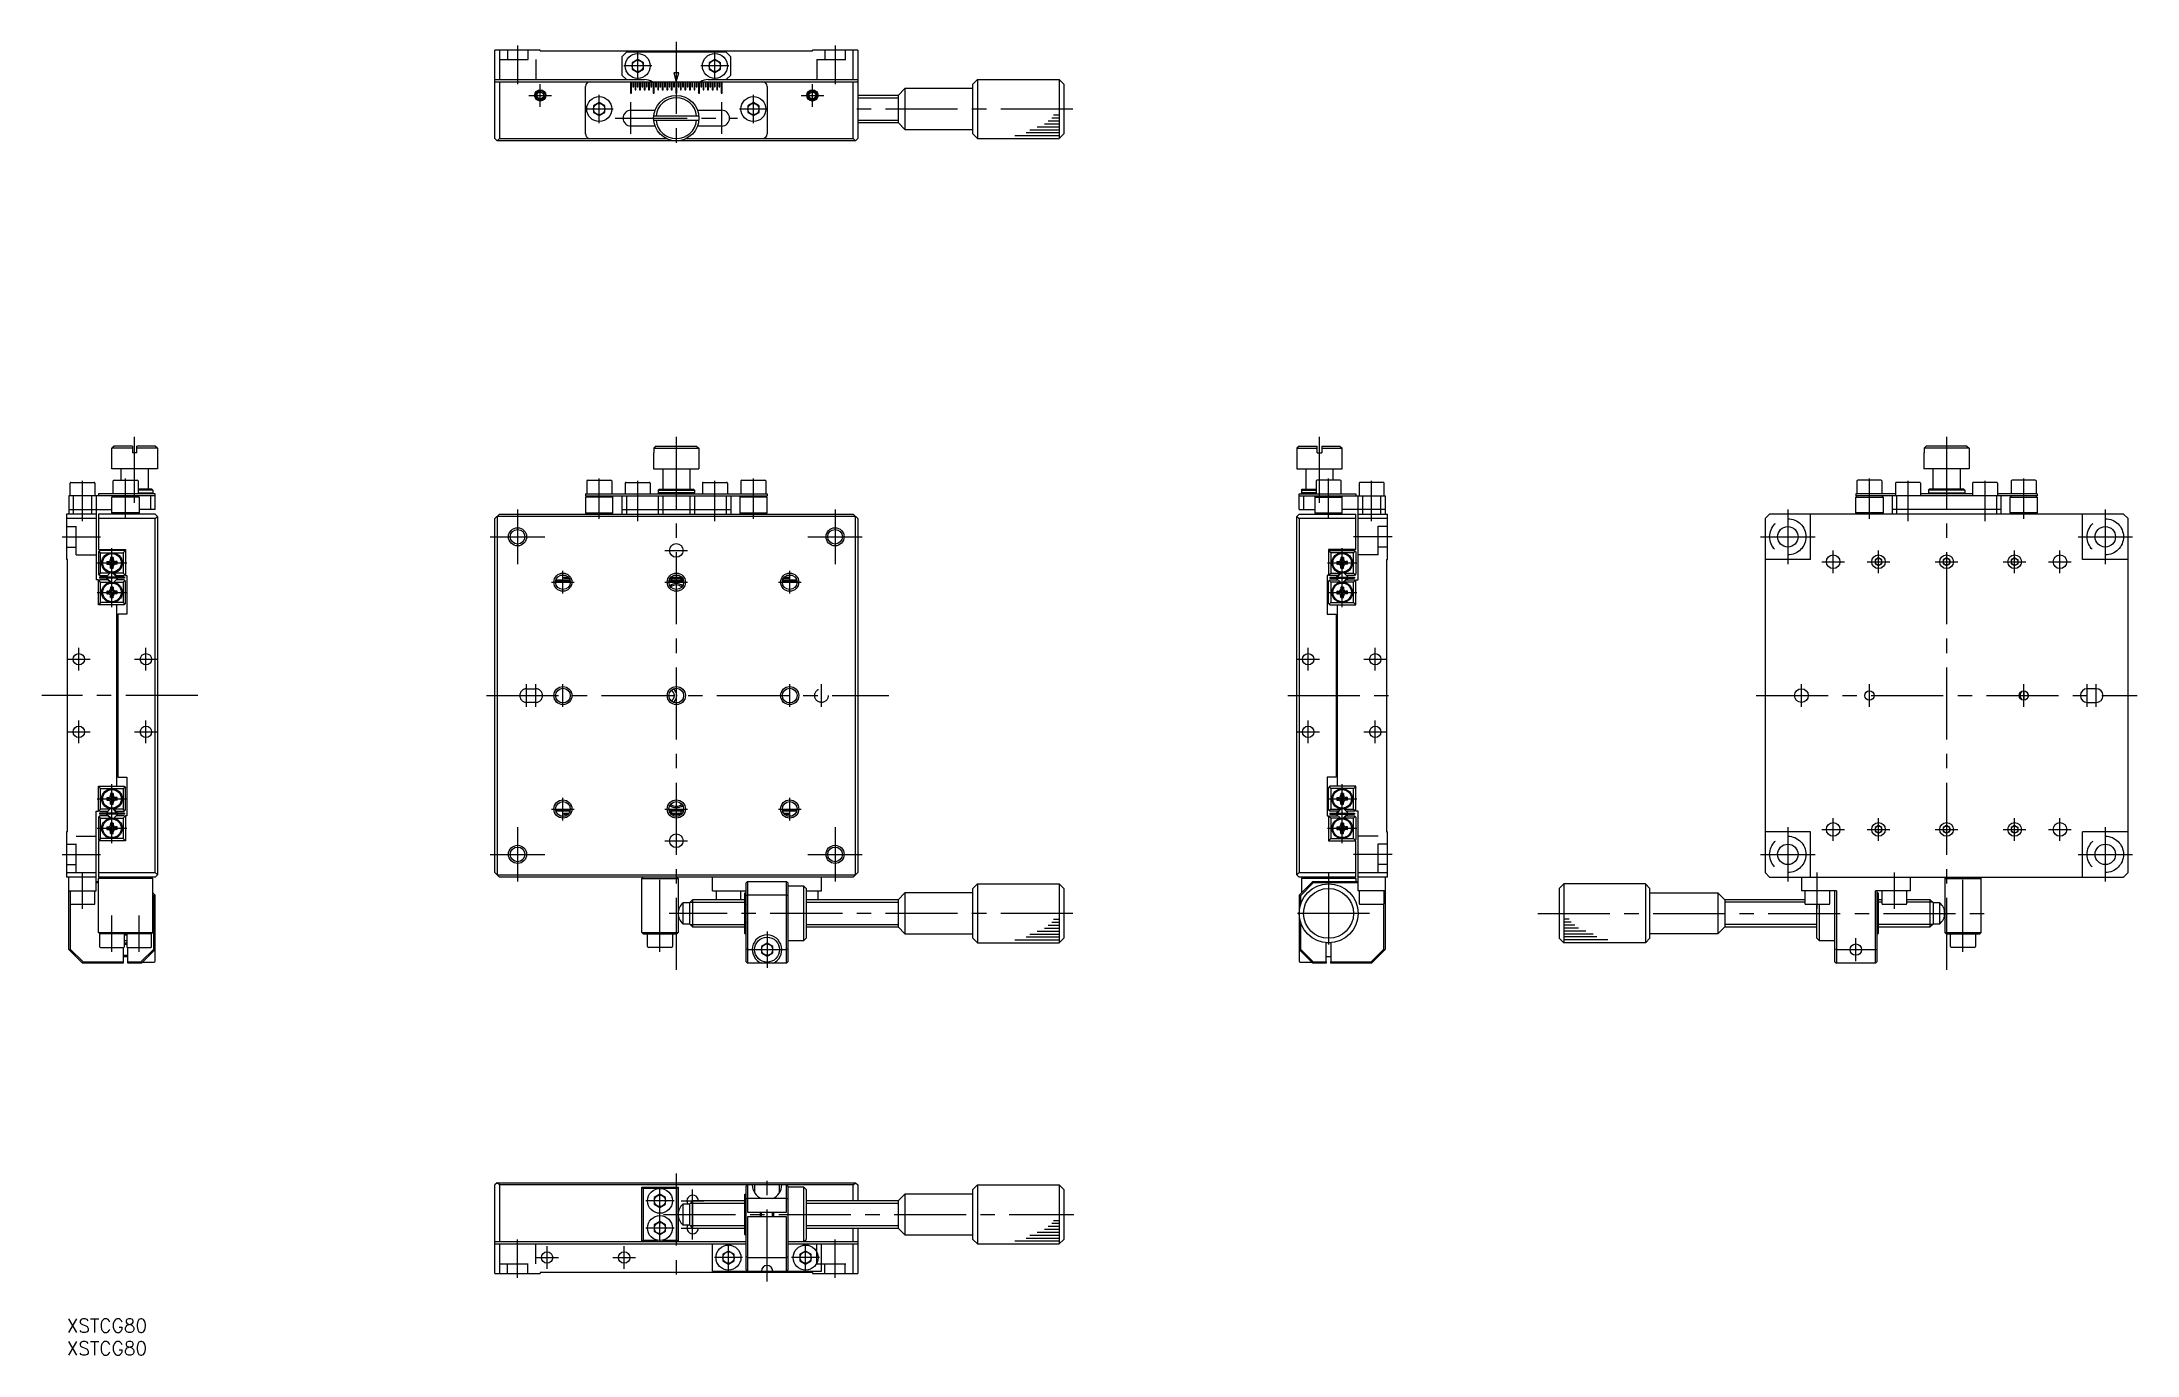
# Model space of a CAD drawing. Extents: x -5 to 456, y -8 to 281.
import ezdxf

# ---------------------------------------------------------------- set-up
doc = ezdxf.new("R2010")
doc.units = 0
doc.header["$LTSCALE"] = 0.5
doc.linetypes.add('CENTER', pattern=[50.8, 31.75, -6.35, 6.35, -6.35])
doc.linetypes.add('DASHED', pattern=[19.05, 12.7, -6.35])
for name, color, linetype in [('MSM_CENTER', 1, 'CENTER'), ('MSM_CONTINUOUS', 7, 'CONTINUOUS'), ('MSM_DASHED', 4, 'DASHED'), ('MSM_NARROW', 5, 'CONTINUOUS'), ('MSM_PART_NUMBER', 7, 'CONTINUOUS')]:
    doc.layers.add(name, color=color, linetype=linetype)
doc.styles.get("Standard").update_dxf_attribs({"font": 'txt.shx', "height": 3, "bigfont": 'bigfont.shx'})

# ---------------------------------------------------------------- blocks, each defined once
blk = doc.blocks.new('*U4')
at = {"layer": 'MSM_PART_NUMBER'}
blk.add_text('XSTCG80', height=3, dxfattribs=at).set_placement((0, -3))
blk = doc.blocks.new('*U5')
at = {"layer": 'MSM_PART_NUMBER'}
blk.add_text('XSTCG80', height=3, dxfattribs=at).set_placement((0, -8))

msp = doc.modelspace()

# ---------------------------------------------------------------- linework, layer by layer
at = {"layer": 'MSM_CENTER'}
for p, q in [((99.41, 280.64), (99.41, 272.14)), ((125.91, 273.04), (125.91, 279.24)), ((134.41, 281.44), (134.41, 257.64)), ((142.91, 273.04), (142.91, 279.24)), ((169.41, 280.64), (169.41, 272.14)), ((129.01, 276.14), (122.81, 276.14)), ((146.01, 276.14), (139.81, 276.14)), ((101.91, 269.64), (106.91, 269.64)), ((104.41, 267.14), (104.41, 272.14)), ((117.41, 263.54), (117.41, 269.74)), ((124.41, 261.14), (124.41, 268.14)), ((144.41, 261.14), (144.41, 268.14)), ((151.41, 263.54), (151.41, 269.74)), ((161.91, 269.64), (166.91, 269.64)), ((164.41, 267.14), (164.41, 272.14)), ((120.51, 266.64), (114.31, 266.64)), ((120.91, 264.64), (147.91, 264.64)), ((154.51, 266.64), (148.31, 266.64)), ((221.81, 266.64), (172.41, 266.64)), ((15, 179.86), (15, 194.36)), ((134.41, 194.36), (134.41, 76.36)), ((276.2, 179.86), (276.2, 194.36)), ((414.44, 194.36), (414.44, 74.78)), ((13, 176.33), (13, 185.21)), ((117.41, 176.33), (117.41, 185.21)), ((151.41, 176.33), (151.41, 185.21)), ((278.2, 176.33), (278.2, 185.21)), ((397.44, 176.33), (397.44, 185.21)), ((431.44, 176.33), (431.44, 185.21)), ((3.5, 175.83), (3.5, 184.71)), ((125.91, 175.83), (125.91, 184.71)), ((142.91, 175.83), (142.91, 184.71)), ((287.7, 175.83), (287.7, 184.71)), ((405.94, 175.83), (405.94, 184.71)), ((422.94, 175.83), (422.94, 184.71)), ((99.41, 178.36), (99.41, 166.36)), ((169.41, 178.36), (169.41, 166.36)), ((379.44, 178.36), (379.44, 166.36)), ((449.44, 178.36), (449.44, 166.36)), ((-1, 172.36), (7.5, 172.36)), ((93.41, 172.36), (105.41, 172.36)), ((163.41, 172.36), (175.41, 172.36)), ((292.2, 172.36), (283.7, 172.36)), ((373.44, 172.36), (385.44, 172.36)), ((443.44, 172.36), (455.44, 172.36)), ((6.75, 166.61), (13.25, 166.61)), ((10, 156.86), (10, 169.86)), ((131.91, 169.36), (136.91, 169.36)), ((277.95, 166.61), (284.45, 166.61)), ((281.2, 156.86), (281.2, 169.86)), ((386.94, 166.86), (391.94, 166.86)), ((389.44, 164.36), (389.44, 169.36)), ((396.94, 166.86), (401.94, 166.86)), ((399.44, 164.36), (399.44, 169.36)), ((411.94, 166.86), (416.94, 166.86)), ((426.94, 166.86), (431.94, 166.86)), ((429.44, 164.36), (429.44, 169.36)), ((436.94, 166.86), (441.94, 166.86)), ((439.44, 164.36), (439.44, 169.36)), ((106.91, 162.36), (111.91, 162.36)), ((109.41, 159.86), (109.41, 164.86)), ((131.91, 162.36), (136.91, 162.36)), ((156.91, 162.36), (161.91, 162.36)), ((159.41, 159.86), (159.41, 164.86)), ((6.75, 160.11), (13.25, 160.11)), ((277.95, 160.11), (284.45, 160.11)), ((2.7, 142.86), (2.7, 147.86)), ((17.5, 142.86), (17.5, 147.86)), ((273.7, 142.86), (273.7, 147.86)), ((288.5, 142.86), (288.5, 147.86)), ((0.2, 145.36), (5.2, 145.36)), ((15, 145.36), (20, 145.36)), ((271.2, 145.36), (276.2, 145.36)), ((286, 145.36), (291, 145.36)), ((101.41, 134.86), (101.41, 139.86)), ((103.41, 134.86), (103.41, 139.86)), ((109.41, 134.86), (109.41, 139.86)), ((159.41, 134.86), (159.41, 139.86)), ((166.41, 134.86), (166.41, 139.86)), ((382.44, 134.86), (382.44, 139.86)), ((397.44, 134.86), (397.44, 139.86)), ((431.44, 134.86), (431.44, 139.86)), ((445.44, 134.86), (445.44, 139.86)), ((447.44, 134.86), (447.44, 139.86)), ((28.9, 137.36), (-5.45, 137.36)), ((92.55, 137.36), (181.26, 137.36)), ((269.2, 137.36), (293, 137.36)), ((372.44, 137.36), (456.44, 137.36)), ((0.2, 129.36), (5.2, 129.36)), ((2.7, 126.86), (2.7, 131.86)), ((15, 129.36), (20, 129.36)), ((17.5, 126.86), (17.5, 131.86)), ((271.2, 129.36), (276.2, 129.36)), ((273.7, 126.86), (273.7, 131.86)), ((286, 129.36), (291, 129.36)), ((288.5, 126.86), (288.5, 131.86)), ((10, 104.86), (10, 117.86)), ((281.2, 104.86), (281.2, 117.86)), ((6.75, 114.61), (13.25, 114.61)), ((106.91, 112.36), (111.91, 112.36)), ((109.41, 109.86), (109.41, 114.86)), ((131.91, 112.36), (136.91, 112.36)), ((156.91, 112.36), (161.91, 112.36)), ((159.41, 109.86), (159.41, 114.86)), ((277.95, 114.61), (284.45, 114.61)), ((6.75, 108.11), (13.25, 108.11)), ((99.41, 108.36), (99.41, 96.36)), ((169.41, 108.36), (169.41, 96.36)), ((277.95, 108.11), (284.45, 108.11)), ((379.44, 108.36), (379.44, 96.36)), ((386.94, 107.86), (391.94, 107.86)), ((389.44, 105.36), (389.44, 110.36)), ((396.94, 107.86), (401.94, 107.86)), ((399.44, 105.36), (399.44, 110.36)), ((411.94, 107.86), (416.94, 107.86)), ((426.94, 107.86), (431.94, 107.86)), ((429.44, 105.36), (429.44, 110.36)), ((436.94, 107.86), (441.94, 107.86)), ((439.44, 105.36), (439.44, 110.36)), ((449.44, 108.36), (449.44, 96.36)), ((-1, 102.36), (7.5, 102.36)), ((93.41, 102.36), (105.41, 102.36)), ((131.91, 105.36), (136.91, 105.36)), ((163.41, 102.36), (175.41, 102.36)), ((292.2, 102.36), (283.7, 102.36)), ((373.44, 102.36), (385.44, 102.36)), ((443.44, 102.36), (455.44, 102.36)), ((3.5, 90.36), (3.5, 98.36)), ((130.81, 80.86), (130.81, 98.36)), ((278.2, 98.36), (278.2, 80.36)), ((385.94, 90.36), (385.94, 98.36)), ((402.94, 90.36), (402.94, 98.36)), ((418.04, 80.86), (418.04, 98.36)), ((10, 80.86), (10, 88.86)), ((16, 80.86), (16, 88.86)), ((221.81, 89.36), (132.81, 89.36)), ((287.2, 89.36), (269.2, 89.36)), ((324.34, 89.36), (424.04, 89.36)), ((154.41, 85.36), (154.41, 77.36)), ((394.44, 78.86), (394.44, 83.86)), ((150.41, 81.36), (158.41, 81.36)), ((391.94, 81.36), (396.94, 81.36)), ((130.81, 16.9), (130.81, 29.1)), ((134.41, 32), (134.41, 8.2)), ((138.01, 17.5), (138.01, 28.5)), ((154.41, 8.2), (154.41, 32)), ((133.91, 26), (127.71, 26)), ((135.51, 26), (140.51, 26)), ((133.91, 20), (127.71, 20)), ((131.62, 23), (222.07, 23)), ((135.51, 20), (140.51, 20)), ((99.41, 9), (99.41, 17.5)), ((105.91, 11), (105.91, 16)), ((122.91, 11), (122.91, 16)), ((145.91, 10.4), (145.91, 16.6)), ((162.91, 10.4), (162.91, 16.6)), ((169.41, 9), (169.41, 17.5)), ((103.41, 13.5), (108.41, 13.5)), ((120.41, 13.5), (125.41, 13.5)), ((149.01, 13.5), (142.81, 13.5)), ((166.01, 13.5), (159.81, 13.5))]:
    msp.add_line(p, q, dxfattribs=at)
at = {"layer": 'MSM_CONTINUOUS'}
for p, q in [((104.41, 279.64), (94.41, 279.64)), ((94.41, 260.14), (94.41, 279.64)), ((95.41, 279.64), (95.41, 273.14)), ((104.41, 279.44), (104.41, 279.64)), ((104.41, 279.44), (164.41, 279.44)), ((123.41, 279.14), (122.41, 278.14)), ((122.41, 278.14), (122.41, 274.14)), ((145.41, 279.14), (123.41, 279.14)), ((125.91, 277.58), (124.66, 276.86)), ((127.16, 276.86), (125.91, 277.58)), ((142.91, 277.58), (141.66, 276.86)), ((144.16, 276.86), (142.91, 277.58)), ((146.41, 278.14), (145.41, 279.14)), ((146.41, 274.14), (146.41, 278.14)), ((164.41, 279.44), (164.41, 279.64)), ((174.41, 279.64), (164.41, 279.64)), ((173.41, 273.14), (173.41, 279.64)), ((174.41, 279.64), (174.41, 260.14)), ((94.41, 273.14), (127.41, 273.14)), ((94.41, 272.64), (174.41, 272.64)), ((95.41, 272.64), (95.41, 260.14)), ((122.41, 274.14), (123.41, 273.14)), ((124.31, 272.64), (124.31, 270.14)), ((124.51, 270.14), (124.51, 272.64)), ((124.66, 276.86), (124.66, 275.41)), ((124.66, 275.41), (125.91, 274.69)), ((124.81, 272.64), (124.81, 271.54)), ((125.01, 271.54), (125.01, 272.64)), ((125.31, 272.64), (125.31, 270.84)), ((125.51, 270.84), (125.51, 272.64)), ((125.81, 272.64), (125.81, 271.54)), ((125.91, 274.69), (127.16, 275.41)), ((126.01, 271.54), (126.01, 272.64)), ((126.31, 272.64), (126.31, 270.84)), ((126.51, 270.84), (126.51, 272.64)), ((126.81, 272.64), (126.81, 271.54)), ((127.01, 271.54), (127.01, 272.64)), ((127.16, 275.41), (127.16, 276.86)), ((127.31, 272.64), (127.31, 270.84)), ((127.51, 270.84), (127.51, 272.64)), ((127.81, 272.64), (127.81, 271.54)), ((128.01, 271.54), (128.01, 272.64)), ((128.31, 272.64), (128.31, 270.84)), ((128.51, 270.84), (128.51, 272.64)), ((128.81, 272.64), (128.81, 271.54)), ((129.01, 271.54), (129.01, 272.64)), ((129.31, 272.64), (129.31, 270.14)), ((129.51, 270.14), (129.51, 272.64)), ((129.81, 272.64), (129.81, 271.54)), ((130.01, 271.54), (130.01, 272.64)), ((130.31, 272.64), (130.31, 270.84)), ((130.51, 270.84), (130.51, 272.64)), ((130.81, 272.64), (130.81, 271.54)), ((131.01, 271.54), (131.01, 272.64)), ((131.31, 272.64), (131.31, 270.84)), ((131.51, 270.84), (131.51, 272.64)), ((131.81, 272.64), (131.81, 271.54)), ((132.01, 271.54), (132.01, 272.64)), ((132.31, 272.64), (132.31, 270.84)), ((132.51, 270.84), (132.51, 272.64)), ((132.81, 272.64), (132.81, 271.54)), ((133.01, 271.54), (133.01, 272.64)), ((133.31, 272.64), (133.31, 270.84)), ((133.51, 270.84), (133.51, 272.64)), ((133.81, 272.64), (133.81, 271.54)), ((134.95, 274.64), (133.87, 274.64)), ((133.87, 274.64), (134.41, 272.64)), ((134.01, 271.54), (134.01, 272.64)), ((134.31, 272.64), (134.31, 270.14)), ((134.41, 272.64), (134.95, 274.64)), ((134.51, 270.14), (134.51, 272.64)), ((134.81, 272.64), (134.81, 271.54)), ((135.01, 271.54), (135.01, 272.64)), ((135.31, 272.64), (135.31, 270.84)), ((135.51, 270.84), (135.51, 272.64)), ((135.81, 272.64), (135.81, 271.54)), ((136.01, 271.54), (136.01, 272.64)), ((136.31, 272.64), (136.31, 270.84)), ((136.51, 270.84), (136.51, 272.64)), ((136.81, 272.64), (136.81, 271.54)), ((137.01, 271.54), (137.01, 272.64)), ((137.31, 272.64), (137.31, 270.84)), ((137.51, 270.84), (137.51, 272.64)), ((137.81, 272.64), (137.81, 271.54)), ((138.01, 271.54), (138.01, 272.64)), ((138.31, 272.64), (138.31, 270.84)), ((138.51, 270.84), (138.51, 272.64)), ((138.81, 272.64), (138.81, 271.54)), ((139.01, 271.54), (139.01, 272.64)), ((139.31, 272.64), (139.31, 270.14)), ((139.51, 270.14), (139.51, 272.64)), ((139.81, 272.64), (139.81, 271.54)), ((140.01, 271.54), (140.01, 272.64)), ((140.31, 272.64), (140.31, 270.84)), ((140.51, 270.84), (140.51, 272.64)), ((140.81, 272.64), (140.81, 271.54)), ((141.01, 271.54), (141.01, 272.64)), ((141.31, 272.64), (141.31, 270.84)), ((141.41, 273.14), (174.41, 273.14)), ((141.51, 270.84), (141.51, 272.64)), ((141.66, 276.86), (141.66, 275.41)), ((141.66, 275.41), (142.91, 274.69)), ((141.81, 272.64), (141.81, 271.54)), ((142.01, 271.54), (142.01, 272.64)), ((142.31, 272.64), (142.31, 270.84)), ((142.51, 270.84), (142.51, 272.64)), ((142.81, 272.64), (142.81, 271.54)), ((142.91, 274.69), (144.16, 275.41)), ((143.01, 271.54), (143.01, 272.64)), ((143.31, 272.64), (143.31, 270.84)), ((143.51, 270.84), (143.51, 272.64)), ((143.81, 272.64), (143.81, 271.54)), ((144.01, 271.54), (144.01, 272.64)), ((144.16, 275.41), (144.16, 276.86)), ((144.31, 272.64), (144.31, 270.14)), ((144.51, 270.14), (144.51, 272.64)), ((145.41, 273.14), (146.41, 274.14)), ((173.41, 260.14), (173.41, 272.64)), ((199.81, 272.14), (200.81, 273.14)), ((200.81, 273.14), (218.81, 273.14)), ((200.81, 273.14), (200.81, 260.14)), ((218.81, 273.14), (219.81, 272.14)), ((218.81, 273.14), (218.81, 260.14)), ((103.66, 270.07), (104.41, 270.5)), ((103.66, 269.2), (103.66, 270.07)), ((104.41, 268.77), (103.66, 269.2)), ((104.41, 270.5), (105.16, 270.07)), ((105.16, 269.2), (104.41, 268.77)), ((105.16, 270.07), (105.16, 269.2)), ((114.41, 261.14), (114.41, 271.64)), ((117.41, 268.08), (116.16, 267.36)), ((118.66, 267.36), (117.41, 268.08)), ((124.31, 270.14), (124.51, 270.14)), ((124.81, 271.54), (125.01, 271.54)), ((125.31, 270.84), (125.51, 270.84)), ((125.81, 271.54), (126.01, 271.54)), ((126.31, 270.84), (126.51, 270.84)), ((126.81, 271.54), (127.01, 271.54)), ((127.31, 270.84), (127.51, 270.84)), ((127.81, 271.54), (128.01, 271.54)), ((128.31, 270.84), (128.51, 270.84)), ((128.81, 271.54), (129.01, 271.54)), ((129.31, 270.14), (129.51, 270.14)), ((129.81, 271.54), (130.01, 271.54)), ((130.31, 270.84), (130.51, 270.84)), ((130.81, 271.54), (131.01, 271.54)), ((131.31, 270.84), (131.51, 270.84)), ((131.81, 271.54), (132.01, 271.54)), ((132.31, 270.84), (132.51, 270.84)), ((132.81, 271.54), (133.01, 271.54)), ((133.31, 270.84), (133.51, 270.84)), ((133.81, 271.54), (134.01, 271.54)), ((134.31, 270.14), (134.51, 270.14)), ((134.81, 271.54), (135.01, 271.54)), ((135.31, 270.84), (135.51, 270.84)), ((135.81, 271.54), (136.01, 271.54)), ((136.31, 270.84), (136.51, 270.84)), ((136.81, 271.54), (137.01, 271.54)), ((137.31, 270.84), (137.51, 270.84)), ((137.81, 271.54), (138.01, 271.54)), ((138.31, 270.84), (138.51, 270.84)), ((138.81, 271.54), (139.01, 271.54)), ((139.31, 270.14), (139.51, 270.14)), ((139.81, 271.54), (140.01, 271.54)), ((140.31, 270.84), (140.51, 270.84)), ((140.81, 271.54), (141.01, 271.54)), ((141.31, 270.84), (141.51, 270.84)), ((141.81, 271.54), (142.01, 271.54)), ((142.31, 270.84), (142.51, 270.84)), ((142.81, 271.54), (143.01, 271.54)), ((143.31, 270.84), (143.51, 270.84)), ((143.81, 271.54), (144.01, 271.54)), ((144.31, 270.14), (144.51, 270.14)), ((151.41, 268.08), (150.16, 267.36)), ((152.66, 267.36), (151.41, 268.08)), ((154.41, 271.64), (154.41, 261.14)), ((163.66, 270.07), (164.41, 270.5)), ((163.66, 269.2), (163.66, 270.07)), ((164.41, 268.77), (163.66, 269.2)), ((164.41, 270.5), (165.16, 270.07)), ((165.16, 269.2), (164.41, 268.77)), ((165.16, 270.07), (165.16, 269.2)), ((183.31, 269.64), (174.41, 269.64)), ((184.81, 271.14), (183.31, 269.64)), ((183.31, 269.64), (183.31, 263.64)), ((199.81, 271.14), (184.81, 271.14)), ((184.81, 271.14), (184.81, 262.14)), ((199.81, 261.14), (199.81, 272.14)), ((219.81, 272.14), (219.81, 261.14)), ((116.16, 267.36), (116.16, 265.91)), ((116.16, 265.91), (117.41, 265.19)), ((117.41, 265.19), (118.66, 265.91)), ((118.66, 265.91), (118.66, 267.36)), ((124.41, 266.39), (129.73, 266.39)), ((129.44, 265.14), (139.39, 265.14)), ((139.39, 264.14), (129.44, 264.14)), ((139.09, 266.39), (144.41, 266.39)), ((150.16, 267.36), (150.16, 265.91)), ((150.16, 265.91), (151.41, 265.19)), ((151.41, 265.19), (152.66, 265.91)), ((152.66, 265.91), (152.66, 267.36)), ((174.41, 263.64), (183.31, 263.64)), ((183.31, 263.64), (184.81, 262.14)), ((94.91, 259.64), (94.41, 260.14)), ((95.41, 260.14), (94.91, 259.64)), ((173.91, 259.64), (94.91, 259.64)), ((95.41, 260.14), (132.23, 260.14)), ((129.73, 262.89), (124.41, 262.89)), ((136.59, 260.14), (173.41, 260.14)), ((144.41, 262.89), (139.09, 262.89)), ((173.41, 260.14), (173.91, 259.64)), ((173.91, 259.64), (174.41, 260.14)), ((184.81, 262.14), (199.81, 262.14)), ((199.81, 261.14), (200.81, 260.14)), ((200.81, 260.14), (218.81, 260.14)), ((218.81, 260.14), (219.81, 261.14)), ((10.5, 192.36), (10, 191.86)), ((10, 187.36), (10, 191.86)), ((14.5, 191.86), (10, 191.86)), ((14.5, 192.36), (10.5, 192.36)), ((14.5, 192.36), (14.5, 190.86)), ((15.5, 190.86), (14.5, 190.86)), ((19.5, 192.36), (15.5, 192.36)), ((15.5, 190.86), (15.5, 192.36)), ((20, 191.86), (15.5, 191.86)), ((20, 191.86), (19.5, 192.36)), ((20, 191.86), (20, 187.36)), ((129.41, 190.86), (129.41, 187.36)), ((129.41, 190.86), (129.44, 190.86)), ((129.94, 192.36), (129.44, 191.86)), ((129.44, 191.86), (139.39, 191.86)), ((129.44, 191.86), (129.44, 190.86)), ((129.94, 192.36), (138.89, 192.36)), ((138.89, 192.36), (139.39, 191.86)), ((139.39, 191.86), (139.39, 190.86)), ((139.39, 190.86), (139.41, 190.86)), ((139.41, 190.86), (139.41, 187.36)), ((271.7, 192.36), (271.2, 191.86)), ((271.2, 191.86), (271.2, 187.36)), ((271.2, 191.86), (275.7, 191.86)), ((271.7, 192.36), (275.7, 192.36)), ((275.7, 190.86), (275.7, 192.36)), ((275.7, 190.86), (276.7, 190.86)), ((276.7, 192.36), (280.7, 192.36)), ((276.7, 192.36), (276.7, 190.86)), ((276.7, 191.86), (281.2, 191.86)), ((280.7, 192.36), (281.2, 191.86)), ((281.2, 187.36), (281.2, 191.86)), ((409.44, 190.86), (409.44, 187.36)), ((409.47, 190.86), (409.44, 190.86)), ((409.47, 191.86), (409.97, 192.36)), ((419.42, 191.86), (409.47, 191.86)), ((409.47, 191.86), (409.47, 190.86)), ((418.92, 192.36), (409.97, 192.36)), ((418.92, 192.36), (419.42, 191.86)), ((419.42, 191.86), (419.42, 190.86)), ((419.44, 190.86), (419.42, 190.86)), ((419.44, 190.86), (419.44, 187.36)), ((20, 187.36), (10, 187.36)), ((10.45, 184.86), (15.55, 184.86)), ((12, 184.86), (12, 187.36)), ((18, 187.36), (18, 182.86)), ((114.86, 184.86), (119.96, 184.86)), ((129.41, 187.36), (139.41, 187.36)), ((131.41, 187.36), (131.41, 182.86)), ((137.41, 187.36), (137.41, 182.86)), ((148.86, 184.86), (153.96, 184.86)), ((271.2, 187.36), (281.2, 187.36)), ((273.2, 187.36), (273.2, 182.86)), ((280.75, 184.86), (275.65, 184.86)), ((279.2, 184.86), (279.2, 187.36)), ((399.99, 184.86), (394.89, 184.86)), ((419.44, 187.36), (409.44, 187.36)), ((411.44, 187.36), (411.44, 182.86)), ((417.44, 187.36), (417.44, 182.86)), ((433.99, 184.86), (428.89, 184.86)), ((19.5, 181.36), (0.5, 181.36)), ((0.5, 181.36), (0.5, 177.36)), ((0.75, 181.36), (0.75, 184.16)), ((0.95, 184.36), (6.05, 184.36)), ((1.5, 177.36), (1.5, 181.36)), ((5.5, 181.36), (5.5, 177.36)), ((6.25, 184.16), (6.25, 181.36)), ((6.5, 181.36), (6.5, 162.86)), ((19.5, 181.86), (7, 181.86)), ((7, 181.86), (7, 181.36)), ((10, 181.06), (10.3, 181.36)), ((10, 177.66), (10, 181.06)), ((16, 181.06), (10, 181.06)), ((10.25, 181.86), (10.25, 184.66)), ((16, 181.06), (15.7, 181.36)), ((15.75, 184.66), (15.75, 181.86)), ((18.8, 182.86), (15.75, 182.86)), ((19, 182.66), (15.75, 182.66)), ((15.75, 182.06), (19, 182.06)), ((16, 181.06), (16, 177.66)), ((18.5, 181.36), (18.5, 178.36)), ((19, 182.66), (18.8, 182.86)), ((18.8, 181.86), (19, 182.06)), ((19, 182.66), (19, 182.06)), ((19.5, 178.36), (19.5, 181.86)), ((114.41, 181.86), (114.41, 181.36)), ((114.41, 181.86), (154.41, 181.86)), ((114.41, 181.36), (154.41, 181.36)), ((114.71, 181.36), (114.41, 181.06)), ((114.41, 181.06), (114.41, 177.66)), ((114.41, 181.06), (114.41, 181.06)), ((120.41, 181.06), (114.41, 181.06)), ((114.66, 184.66), (114.66, 181.86)), ((120.41, 181.06), (120.11, 181.36)), ((120.16, 184.66), (120.16, 181.86)), ((120.41, 177.66), (120.41, 181.06)), ((122.41, 181.36), (122.41, 177.36)), ((123.16, 184.16), (123.16, 181.86)), ((123.36, 184.36), (128.46, 184.36)), ((123.41, 181.36), (123.41, 177.36)), ((128.66, 184.16), (128.66, 181.86)), ((130.41, 182.66), (130.61, 182.86)), ((130.41, 182.66), (130.41, 182.06)), ((130.41, 182.66), (138.41, 182.66)), ((130.61, 181.86), (130.41, 182.06)), ((138.41, 182.06), (130.41, 182.06)), ((130.41, 181.36), (130.41, 177.36)), ((130.61, 182.86), (138.21, 182.86)), ((131.41, 181.36), (131.41, 177.36)), ((137.41, 181.36), (137.41, 177.36)), ((138.21, 182.86), (138.41, 182.66)), ((138.21, 181.86), (138.41, 182.06)), ((138.41, 182.66), (138.41, 182.06)), ((138.41, 181.36), (138.41, 177.36)), ((140.16, 184.16), (140.16, 181.86)), ((140.36, 184.36), (145.46, 184.36)), ((145.41, 181.36), (145.41, 177.36)), ((145.66, 184.16), (145.66, 181.86)), ((146.41, 181.36), (146.41, 177.36)), ((148.71, 181.36), (148.41, 181.06)), ((148.41, 181.06), (148.41, 177.66)), ((148.41, 181.06), (148.41, 181.06)), ((154.41, 181.06), (148.41, 181.06)), ((148.66, 184.66), (148.66, 181.86)), ((154.41, 181.06), (154.11, 181.36)), ((154.16, 184.66), (154.16, 181.86)), ((154.41, 181.86), (154.41, 181.36)), ((154.41, 177.66), (154.41, 181.06)), ((271.7, 181.86), (284.2, 181.86)), ((271.7, 178.36), (271.7, 181.86)), ((271.7, 181.36), (290.7, 181.36)), ((272.2, 182.66), (272.4, 182.86)), ((272.2, 182.66), (272.2, 182.06)), ((272.2, 182.66), (275.45, 182.66)), ((272.4, 181.86), (272.2, 182.06)), ((275.45, 182.06), (272.2, 182.06)), ((272.4, 182.86), (275.45, 182.86)), ((272.7, 181.36), (272.7, 178.36)), ((275.2, 181.06), (275.5, 181.36)), ((275.2, 181.06), (275.2, 177.66)), ((275.2, 181.06), (281.2, 181.06)), ((275.45, 184.66), (275.45, 181.86)), ((281.2, 181.06), (280.9, 181.36)), ((280.95, 181.86), (280.95, 184.66)), ((281.2, 177.66), (281.2, 181.06)), ((284.2, 181.86), (284.2, 181.36)), ((284.7, 162.86), (284.7, 181.36)), ((284.95, 184.16), (284.95, 181.36)), ((290.25, 184.36), (285.15, 184.36)), ((285.7, 181.36), (285.7, 177.36)), ((289.7, 177.36), (289.7, 181.36)), ((290.45, 181.36), (290.45, 184.16)), ((290.7, 181.36), (290.7, 177.36)), ((394.44, 181.86), (394.44, 181.36)), ((403.19, 181.86), (394.44, 181.86)), ((434.44, 181.36), (394.44, 181.36)), ((394.44, 181.06), (394.74, 181.36)), ((394.44, 177.66), (394.44, 181.06)), ((394.44, 181.06), (400.44, 181.06)), ((394.69, 184.66), (394.69, 181.86)), ((400.14, 181.36), (400.44, 181.06)), ((400.19, 184.66), (400.19, 181.86)), ((400.44, 181.06), (400.44, 177.66)), ((400.44, 181.06), (400.44, 181.06)), ((402.44, 181.36), (402.44, 177.36)), ((403.19, 184.16), (403.19, 181.36)), ((408.49, 184.36), (403.39, 184.36)), ((403.44, 181.36), (403.44, 177.36)), ((408.69, 184.16), (408.69, 181.36)), ((420.19, 181.86), (408.69, 181.86)), ((410.64, 182.86), (410.44, 182.66)), ((410.44, 182.66), (410.44, 182.06)), ((418.44, 182.66), (410.44, 182.66)), ((410.64, 181.86), (410.44, 182.06)), ((410.44, 182.06), (418.44, 182.06)), ((418.24, 182.86), (410.64, 182.86)), ((418.44, 182.66), (418.24, 182.86)), ((418.24, 181.86), (418.44, 182.06)), ((418.44, 182.66), (418.44, 182.06)), ((420.19, 184.16), (420.19, 181.36)), ((425.49, 184.36), (420.39, 184.36)), ((425.44, 181.36), (425.44, 177.36)), ((425.69, 184.16), (425.69, 181.36)), ((434.44, 181.86), (425.69, 181.86)), ((426.44, 181.36), (426.44, 177.36)), ((428.44, 181.06), (428.74, 181.36)), ((428.44, 177.66), (428.44, 181.06)), ((428.44, 181.06), (434.44, 181.06)), ((428.69, 184.66), (428.69, 181.86)), ((434.14, 181.36), (434.44, 181.06)), ((434.19, 184.66), (434.19, 181.86)), ((434.44, 181.86), (434.44, 181.36)), ((434.44, 181.06), (434.44, 177.66)), ((434.44, 181.06), (434.44, 181.06)), ((0, 177.36), (0, 167.36)), ((6.5, 177.36), (0, 177.36)), ((6.5, 176.36), (0, 176.36)), ((0.5, 178.36), (10, 178.36)), ((7, 177.36), (7, 169.56)), ((19.5, 177.36), (7, 177.36)), ((19.5, 176.36), (7, 176.36)), ((16, 177.66), (10, 177.66)), ((10, 177.66), (10.3, 177.36)), ((15.7, 177.36), (16, 177.66)), ((19.5, 178.36), (16, 178.36)), ((19.5, 177.36), (20, 176.86)), ((19.5, 176.36), (20, 176.86)), ((19.5, 98.36), (19.5, 176.36)), ((20, 176.86), (20, 97.86)), ((94.41, 176.36), (95.41, 177.36)), ((94.41, 98.36), (94.41, 176.36)), ((94.91, 176.86), (94.91, 97.86)), ((173.91, 176.86), (94.91, 176.86)), ((95.41, 177.36), (173.41, 177.36)), ((114.41, 177.66), (120.41, 177.66)), ((114.41, 177.66), (114.71, 177.36)), ((120.11, 177.36), (120.41, 177.66)), ((122.41, 178.36), (146.41, 178.36)), ((148.41, 177.66), (154.41, 177.66)), ((148.41, 177.66), (148.71, 177.36)), ((154.41, 177.66), (154.11, 177.36)), ((173.41, 177.36), (174.41, 176.36)), ((173.91, 97.86), (173.91, 176.86)), ((174.41, 176.36), (174.41, 98.36)), ((271.7, 177.36), (271.2, 176.86)), ((271.2, 97.86), (271.2, 176.86)), ((271.2, 176.86), (271.7, 176.36)), ((271.7, 178.36), (275.2, 178.36)), ((271.7, 177.36), (284.2, 177.36)), ((271.7, 176.36), (271.7, 98.36)), ((284.2, 176.36), (271.7, 176.36)), ((275.2, 177.66), (281.2, 177.66)), ((275.5, 177.36), (275.2, 177.66)), ((281.2, 177.66), (280.9, 177.36)), ((290.7, 178.36), (281.2, 178.36)), ((284.2, 169.56), (284.2, 177.36)), ((284.7, 177.36), (291.2, 177.36)), ((291.2, 176.36), (284.7, 176.36)), ((291.2, 167.36), (291.2, 177.36)), ((375.44, 177.36), (374.44, 176.36)), ((374.44, 176.36), (374.44, 98.36)), ((453.44, 177.36), (375.44, 177.36)), ((384.44, 167.36), (384.44, 177.36)), ((400.44, 177.66), (394.44, 177.66)), ((394.44, 177.66), (394.74, 177.36)), ((400.14, 177.36), (400.44, 177.66)), ((426.44, 178.36), (402.44, 178.36)), ((434.44, 177.66), (428.44, 177.66)), ((428.44, 177.66), (428.74, 177.36)), ((434.44, 177.66), (434.14, 177.36)), ((444.44, 167.36), (444.44, 177.36)), ((454.44, 176.36), (453.44, 177.36)), ((454.44, 98.36), (454.44, 176.36)), ((0.2, 167.36), (0, 167.36)), ((0.2, 107.36), (0.2, 167.36)), ((7, 169.56), (13, 169.56)), ((7.3, 169.36), (7, 169.06)), ((7, 169.06), (7, 164.16)), ((7.5, 168.86), (7.15, 169.21)), ((12.7, 169.36), (7.3, 169.36)), ((7.5, 164.36), (7.5, 168.86)), ((7.5, 168.86), (12.5, 168.86)), ((8.85, 166.91), (8.85, 166.31)), ((9.06, 166.7), (8.85, 166.91)), ((8.85, 166.91), (9.2, 166.91)), ((9.06, 166.52), (8.85, 166.31)), ((8.85, 166.31), (9.2, 166.31)), ((9.06, 166.7), (9.06, 166.52)), ((9.06, 166.7), (9.41, 166.7)), ((9.06, 166.52), (9.41, 166.52)), ((9.3, 169.36), (9.1, 169.56)), ((10.3, 167.76), (9.7, 167.76)), ((9.91, 167.55), (9.7, 167.76)), ((9.7, 167.76), (9.7, 167.41)), ((10.09, 167.55), (9.91, 167.55)), ((9.91, 167.55), (9.91, 167.2)), ((10.09, 167.55), (10.3, 167.76)), ((10.09, 167.2), (10.09, 167.55)), ((10.3, 167.76), (10.3, 167.41)), ((10.94, 166.7), (10.59, 166.7)), ((10.94, 166.52), (10.59, 166.52)), ((10.9, 169.56), (10.7, 169.36)), ((11.15, 166.91), (10.8, 166.91)), ((11.15, 166.31), (10.8, 166.31)), ((10.94, 166.7), (11.15, 166.91)), ((10.94, 166.52), (10.94, 166.7)), ((10.94, 166.52), (11.15, 166.31)), ((11.15, 166.31), (11.15, 166.91)), ((12.5, 168.86), (12.85, 169.21)), ((12.5, 168.86), (12.5, 164.36)), ((12.7, 169.36), (13, 169.06)), ((13, 169.56), (13, 163.86)), ((284.2, 169.56), (278.2, 169.56)), ((278.2, 169.56), (278.2, 163.86)), ((278.5, 169.36), (278.2, 169.06)), ((278.7, 168.86), (278.35, 169.21)), ((278.5, 169.36), (283.9, 169.36)), ((278.7, 168.86), (278.7, 164.36)), ((283.7, 168.86), (278.7, 168.86)), ((280.05, 166.91), (280.05, 166.31)), ((280.26, 166.7), (280.05, 166.91)), ((280.05, 166.91), (280.4, 166.91)), ((280.26, 166.52), (280.05, 166.31)), ((280.05, 166.31), (280.4, 166.31)), ((280.26, 166.7), (280.26, 166.52)), ((280.26, 166.7), (280.61, 166.7)), ((280.26, 166.52), (280.61, 166.52)), ((280.3, 169.56), (280.5, 169.36)), ((281.5, 167.76), (280.9, 167.76)), ((281.11, 167.55), (280.9, 167.76)), ((280.9, 167.76), (280.9, 167.41)), ((281.29, 167.55), (281.11, 167.55)), ((281.11, 167.55), (281.11, 167.2)), ((281.29, 167.55), (281.5, 167.76)), ((281.29, 167.2), (281.29, 167.55)), ((281.5, 167.76), (281.5, 167.41)), ((282.14, 166.7), (281.79, 166.7)), ((282.14, 166.52), (281.79, 166.52)), ((281.9, 169.36), (282.1, 169.56)), ((282.35, 166.91), (282, 166.91)), ((282.35, 166.31), (282, 166.31)), ((282.14, 166.7), (282.35, 166.91)), ((282.14, 166.52), (282.14, 166.7)), ((282.14, 166.52), (282.35, 166.31)), ((282.35, 166.31), (282.35, 166.91)), ((283.7, 168.86), (284.05, 169.21)), ((283.7, 164.36), (283.7, 168.86)), ((283.9, 169.36), (284.2, 169.06)), ((284.2, 169.06), (284.2, 164.16)), ((291, 167.36), (291.2, 167.36)), ((291, 167.36), (291, 107.36)), ((384.44, 167.36), (374.44, 167.36)), ((399.44, 167.73), (398.69, 167.29)), ((398.69, 167.29), (398.69, 166.43)), ((398.69, 166.43), (399.44, 166)), ((400.19, 167.29), (399.44, 167.73)), ((399.44, 166), (400.19, 166.43)), ((400.19, 166.43), (400.19, 167.29)), ((414.44, 167.73), (413.69, 167.29)), ((413.69, 167.29), (413.69, 166.43)), ((413.69, 166.43), (414.44, 166)), ((415.19, 167.29), (414.44, 167.73)), ((414.44, 166), (415.19, 166.43)), ((415.19, 166.43), (415.19, 167.29)), ((429.44, 167.73), (428.69, 167.29)), ((428.69, 167.29), (428.69, 166.43)), ((428.69, 166.43), (429.44, 166)), ((430.19, 167.29), (429.44, 167.73)), ((429.44, 166), (430.19, 166.43)), ((430.19, 166.43), (430.19, 167.29)), ((454.44, 167.36), (444.44, 167.36)), ((7, 162.86), (6.5, 162.86)), ((7, 162.86), (6.5, 162.86)), ((7.3, 163.86), (7, 164.16)), ((7, 157.36), (7, 162.86)), ((7.3, 162.86), (7, 162.56)), ((7.15, 164.01), (7.5, 164.36)), ((7.5, 162.36), (7.15, 162.71)), ((7.25, 163.46), (7.25, 163.26)), ((12.75, 163.46), (7.25, 163.46)), ((12.75, 163.26), (7.25, 163.26)), ((7.3, 163.86), (9.08, 163.86)), ((9.08, 162.86), (7.3, 162.86)), ((9.58, 164.36), (7.5, 164.36)), ((7.5, 157.86), (7.5, 162.36)), ((7.5, 162.36), (9.58, 162.36)), ((8.69, 163.47), (9.62, 164.39)), ((8.69, 163.46), (8.69, 163.47)), ((8.7, 163.46), (8.69, 163.47)), ((8.69, 163.26), (8.69, 163.26)), ((8.69, 163.26), (8.7, 163.26)), ((9.62, 162.33), (8.69, 163.26)), ((8.75, 163.26), (9.68, 162.34)), ((9.81, 162.35), (8.9, 163.26)), ((9.7, 165.46), (9.7, 165.81)), ((9.91, 165.67), (9.7, 165.46)), ((9.7, 165.46), (10.3, 165.46)), ((9.91, 165.67), (9.91, 166.02)), ((9.91, 165.67), (10.09, 165.67)), ((10.09, 165.67), (10.09, 166.02)), ((10.09, 165.67), (10.3, 165.46)), ((11.1, 163.46), (10.19, 164.37)), ((10.3, 165.46), (10.3, 165.81)), ((11.24, 163.46), (10.32, 164.39)), ((10.38, 164.39), (11.31, 163.47)), ((11.31, 163.26), (10.38, 162.33)), ((12.5, 164.36), (10.41, 164.36)), ((10.41, 162.36), (12.5, 162.36)), ((10.91, 163.86), (12.7, 163.86)), ((12.7, 162.86), (10.91, 162.86)), ((11.31, 163.47), (11.3, 163.46)), ((11.3, 163.26), (11.31, 163.26)), ((11.31, 163.47), (11.31, 163.46)), ((11.31, 163.26), (11.31, 163.26)), ((12.5, 164.36), (12.85, 164.01)), ((12.85, 162.71), (12.5, 162.36)), ((12.5, 162.36), (12.5, 157.86)), ((13, 164.16), (12.7, 163.86)), ((12.7, 162.86), (13, 162.56)), ((12.75, 163.46), (12.75, 163.26)), ((13, 163.86), (13.3, 163.86)), ((13, 163.86), (13.3, 163.86)), ((13, 157.66), (13, 162.56)), ((13.3, 163.86), (13.3, 155.34)), ((111.02, 162.56), (107.8, 162.56)), ((107.87, 162.86), (110.95, 162.86)), ((110.03, 163.86), (108.8, 163.86)), ((109.61, 163.46), (110.6, 163.46)), ((109.61, 163.46), (109.61, 163.26)), ((109.61, 163.26), (110.76, 163.26)), ((136.02, 162.56), (132.8, 162.56)), ((132.87, 162.86), (135.95, 162.86)), ((133.06, 163.26), (135.76, 163.26)), ((133.22, 163.46), (135.6, 163.46)), ((133.41, 163.46), (133.41, 163.64)), ((133.41, 162.86), (133.41, 163.26)), ((135.03, 163.86), (133.8, 163.86)), ((135.41, 163.64), (135.41, 163.46)), ((135.41, 163.26), (135.41, 162.86)), ((161.02, 162.56), (157.8, 162.56)), ((157.87, 162.86), (160.95, 162.86)), ((158.06, 163.26), (159.21, 163.26)), ((158.22, 163.46), (159.21, 163.46)), ((160.03, 163.86), (158.8, 163.86)), ((159.21, 163.46), (159.21, 163.26)), ((278.2, 163.86), (277.9, 163.86)), ((277.9, 163.86), (277.9, 155.34)), ((278.5, 163.86), (278.2, 164.16)), ((278.5, 162.86), (278.2, 162.56)), ((278.2, 157.66), (278.2, 162.56)), ((278.35, 164.01), (278.7, 164.36)), ((278.7, 162.36), (278.35, 162.71)), ((278.45, 163.46), (278.45, 163.26)), ((278.45, 163.46), (283.95, 163.46)), ((278.45, 163.26), (283.95, 163.26)), ((280.28, 163.86), (278.5, 163.86)), ((278.5, 162.86), (280.28, 162.86)), ((278.7, 164.36), (280.78, 164.36)), ((278.7, 162.36), (278.7, 157.86)), ((280.78, 162.36), (278.7, 162.36)), ((280.82, 164.39), (279.89, 163.47)), ((279.89, 163.47), (279.89, 163.46)), ((279.89, 163.47), (279.9, 163.46)), ((279.89, 163.26), (280.82, 162.33)), ((279.89, 163.26), (279.89, 163.26)), ((279.9, 163.26), (279.89, 163.26)), ((279.96, 163.46), (280.88, 164.39)), ((280.1, 163.46), (281, 164.37)), ((280.9, 165.46), (280.9, 165.81)), ((281.11, 165.67), (280.9, 165.46)), ((280.9, 165.46), (281.5, 165.46)), ((281.11, 165.67), (281.11, 166.02)), ((281.11, 165.67), (281.29, 165.67)), ((281.29, 165.67), (281.29, 166.02)), ((281.29, 165.67), (281.5, 165.46)), ((281.39, 162.35), (282.3, 163.26)), ((281.5, 165.46), (281.5, 165.81)), ((282.44, 163.26), (281.52, 162.34)), ((282.51, 163.47), (281.58, 164.39)), ((281.58, 162.33), (282.51, 163.26)), ((281.61, 164.36), (283.7, 164.36)), ((283.7, 162.36), (281.61, 162.36)), ((283.9, 163.86), (282.11, 163.86)), ((282.11, 162.86), (283.9, 162.86)), ((282.5, 163.46), (282.51, 163.47)), ((282.51, 163.26), (282.5, 163.26)), ((282.51, 163.46), (282.51, 163.47)), ((282.51, 163.26), (282.51, 163.26)), ((283.7, 164.36), (284.05, 164.01)), ((284.05, 162.71), (283.7, 162.36)), ((283.7, 157.86), (283.7, 162.36)), ((284.2, 164.16), (283.9, 163.86)), ((283.9, 162.86), (284.2, 162.56)), ((283.95, 163.46), (283.95, 163.26)), ((284.2, 157.36), (284.2, 162.86)), ((284.2, 162.86), (284.7, 162.86)), ((7.3, 157.36), (7, 157.66)), ((12.7, 157.36), (7, 157.36)), ((7.5, 157.86), (7.15, 157.51)), ((12.5, 157.86), (7.5, 157.86)), ((8.85, 160.41), (8.85, 159.81)), ((9.06, 160.2), (8.85, 160.41)), ((8.85, 160.41), (9.2, 160.41)), ((9.06, 160.02), (8.85, 159.81)), ((8.85, 159.81), (9.2, 159.81)), ((9.06, 160.2), (9.06, 160.02)), ((9.06, 160.2), (9.41, 160.2)), ((9.06, 160.02), (9.41, 160.02)), ((10.3, 161.26), (9.7, 161.26)), ((9.91, 161.05), (9.7, 161.26)), ((9.7, 161.26), (9.7, 160.91)), ((9.7, 158.96), (9.7, 159.31)), ((9.91, 159.17), (9.7, 158.96)), ((9.7, 158.96), (10.3, 158.96)), ((10.09, 161.05), (9.91, 161.05)), ((9.91, 161.05), (9.91, 160.7)), ((9.91, 159.17), (9.91, 159.52)), ((9.91, 159.17), (10.09, 159.17)), ((10.09, 161.05), (10.3, 161.26)), ((10.09, 160.7), (10.09, 161.05)), ((10.09, 159.17), (10.09, 159.52)), ((10.09, 159.17), (10.3, 158.96)), ((10.3, 161.26), (10.3, 160.91)), ((10.3, 158.96), (10.3, 159.31)), ((10.94, 160.2), (10.59, 160.2)), ((10.94, 160.02), (10.59, 160.02)), ((11.15, 160.41), (10.8, 160.41)), ((11.15, 159.81), (10.8, 159.81)), ((10.94, 160.2), (11.15, 160.41)), ((10.94, 160.02), (10.94, 160.2)), ((10.94, 160.02), (11.15, 159.81)), ((11, 157.36), (11, 117.36)), ((11.15, 159.81), (11.15, 160.41)), ((12.5, 157.86), (12.85, 157.51)), ((13, 157.66), (12.7, 157.36)), ((278.5, 157.36), (278.2, 157.66)), ((278.7, 157.86), (278.35, 157.51)), ((278.5, 157.36), (284.2, 157.36)), ((278.7, 157.86), (283.7, 157.86)), ((280.05, 160.41), (280.05, 159.81)), ((280.26, 160.2), (280.05, 160.41)), ((280.05, 160.41), (280.4, 160.41)), ((280.26, 160.02), (280.05, 159.81)), ((280.05, 159.81), (280.4, 159.81)), ((280.2, 117.36), (280.2, 157.36)), ((280.26, 160.2), (280.26, 160.02)), ((280.26, 160.2), (280.61, 160.2)), ((280.26, 160.02), (280.61, 160.02)), ((281.5, 161.26), (280.9, 161.26)), ((281.11, 161.05), (280.9, 161.26)), ((280.9, 161.26), (280.9, 160.91)), ((280.9, 158.96), (280.9, 159.31)), ((281.11, 159.17), (280.9, 158.96)), ((280.9, 158.96), (281.5, 158.96)), ((281.29, 161.05), (281.11, 161.05)), ((281.11, 161.05), (281.11, 160.7)), ((281.11, 159.17), (281.11, 159.52)), ((281.11, 159.17), (281.29, 159.17)), ((281.29, 161.05), (281.5, 161.26)), ((281.29, 160.7), (281.29, 161.05)), ((281.29, 159.17), (281.29, 159.52)), ((281.29, 159.17), (281.5, 158.96)), ((281.5, 161.26), (281.5, 160.91)), ((281.5, 158.96), (281.5, 159.31)), ((282.14, 160.2), (281.79, 160.2)), ((282.14, 160.02), (281.79, 160.02)), ((282.35, 160.41), (282, 160.41)), ((282.35, 159.81), (282, 159.81)), ((282.14, 160.2), (282.35, 160.41)), ((282.14, 160.02), (282.14, 160.2)), ((282.14, 160.02), (282.35, 159.81)), ((282.35, 159.81), (282.35, 160.41)), ((283.7, 157.86), (284.05, 157.51)), ((284.2, 157.66), (283.9, 157.36)), ((11.3, 155.34), (11.3, 119.39)), ((13.3, 155.34), (11.3, 155.34)), ((277.9, 155.34), (279.9, 155.34)), ((279.9, 155.34), (279.9, 119.39)), ((11.3, 138.86), (11, 138.86)), ((280.2, 138.86), (279.9, 138.86)), ((280.2, 138.81), (279.9, 138.81)), ((447.44, 138.86), (445.44, 138.86)), ((11, 135.86), (11.3, 135.86)), ((280.2, 135.92), (279.9, 135.92)), ((279.9, 135.86), (280.2, 135.86)), ((431.54, 136.34), (431.54, 138.38)), ((432.34, 137.85), (432.34, 136.87)), ((445.44, 135.86), (447.44, 135.86)), ((7, 117.36), (12.7, 117.36)), ((7, 111.86), (7, 117.36)), ((7.3, 117.36), (7, 117.06)), ((7.5, 116.86), (7.15, 117.21)), ((7.5, 112.36), (7.5, 116.86)), ((7.5, 116.86), (12.5, 116.86)), ((10.3, 115.76), (9.7, 115.76)), ((9.91, 115.55), (9.7, 115.76)), ((9.7, 115.76), (9.7, 115.41)), ((10.09, 115.55), (9.91, 115.55)), ((9.91, 115.55), (9.91, 115.2)), ((10.09, 115.55), (10.3, 115.76)), ((10.09, 115.2), (10.09, 115.55)), ((10.3, 115.76), (10.3, 115.41)), ((11.3, 119.39), (13.3, 119.39)), ((12.5, 116.86), (12.85, 117.21)), ((12.5, 116.86), (12.5, 112.36)), ((12.7, 117.36), (13, 117.06)), ((13, 112.16), (13, 117.06)), ((13.3, 119.39), (13.3, 110.86)), ((279.9, 119.39), (277.9, 119.39)), ((277.9, 119.39), (277.9, 110.86)), ((278.5, 117.36), (278.2, 117.06)), ((278.2, 112.16), (278.2, 117.06)), ((278.7, 116.86), (278.35, 117.21)), ((284.2, 117.36), (278.5, 117.36)), ((278.7, 116.86), (278.7, 112.36)), ((283.7, 116.86), (278.7, 116.86)), ((281.5, 115.76), (280.9, 115.76)), ((281.11, 115.55), (280.9, 115.76)), ((280.9, 115.76), (280.9, 115.41)), ((281.29, 115.55), (281.11, 115.55)), ((281.11, 115.55), (281.11, 115.2)), ((281.29, 115.55), (281.5, 115.76)), ((281.29, 115.2), (281.29, 115.55)), ((281.5, 115.76), (281.5, 115.41)), ((283.7, 116.86), (284.05, 117.21)), ((283.7, 112.36), (283.7, 116.86)), ((283.9, 117.36), (284.2, 117.06)), ((284.2, 111.86), (284.2, 117.36)), ((6.5, 111.86), (7, 111.86)), ((6.5, 94.36), (6.5, 111.86)), ((6.5, 111.86), (7, 111.86)), ((7.3, 111.86), (7, 112.16)), ((7.3, 110.86), (7, 110.56)), ((7.15, 112.01), (7.5, 112.36)), ((7.25, 111.46), (7.25, 111.26)), ((12.75, 111.46), (7.25, 111.46)), ((12.75, 111.26), (7.25, 111.26)), ((7.3, 111.86), (9.08, 111.86)), ((9.08, 110.86), (7.3, 110.86)), ((9.58, 112.36), (7.5, 112.36)), ((8.69, 111.47), (9.62, 112.39)), ((8.69, 111.46), (8.69, 111.47)), ((8.7, 111.46), (8.69, 111.47)), ((8.69, 111.26), (8.69, 111.26)), ((8.69, 111.26), (8.7, 111.26)), ((9.62, 110.33), (8.69, 111.26)), ((8.76, 111.26), (9.68, 110.34)), ((8.85, 114.91), (8.85, 114.31)), ((9.06, 114.7), (8.85, 114.91)), ((8.85, 114.91), (9.2, 114.91)), ((9.06, 114.52), (8.85, 114.31)), ((8.85, 114.31), (9.2, 114.31)), ((9.81, 110.35), (8.9, 111.26)), ((9.06, 114.7), (9.06, 114.52)), ((9.06, 114.7), (9.41, 114.7)), ((9.06, 114.52), (9.41, 114.52)), ((9.7, 113.46), (9.7, 113.81)), ((9.91, 113.67), (9.7, 113.46)), ((9.7, 113.46), (10.3, 113.46)), ((9.91, 113.67), (9.91, 114.02)), ((9.91, 113.67), (10.09, 113.67)), ((10.09, 113.67), (10.09, 114.02)), ((10.09, 113.67), (10.3, 113.46)), ((11.1, 111.46), (10.19, 112.37)), ((10.3, 113.46), (10.3, 113.81)), ((11.25, 111.46), (10.32, 112.39)), ((10.38, 112.39), (11.31, 111.47)), ((11.31, 111.26), (10.38, 110.33)), ((12.5, 112.36), (10.41, 112.36)), ((10.94, 114.7), (10.59, 114.7)), ((10.94, 114.52), (10.59, 114.52)), ((11.15, 114.91), (10.8, 114.91)), ((11.15, 114.31), (10.8, 114.31)), ((10.91, 111.86), (12.7, 111.86)), ((12.7, 110.86), (10.91, 110.86)), ((10.94, 114.7), (11.15, 114.91)), ((10.94, 114.52), (10.94, 114.7)), ((10.94, 114.52), (11.15, 114.31)), ((11.15, 114.31), (11.15, 114.91)), ((11.31, 111.47), (11.3, 111.46)), ((11.3, 111.26), (11.31, 111.26)), ((11.31, 111.47), (11.31, 111.46)), ((11.31, 111.26), (11.31, 111.26)), ((12.5, 112.36), (12.85, 112.01)), ((13, 112.16), (12.7, 111.86)), ((12.7, 110.86), (13, 110.56)), ((12.75, 111.46), (12.75, 111.26)), ((13, 110.86), (13, 105.36)), ((13.3, 110.86), (13, 110.86)), ((13.3, 110.86), (13, 110.86)), ((107.8, 112.16), (111.02, 112.16)), ((110.95, 111.86), (107.87, 111.86)), ((108.8, 110.86), (110.03, 110.86)), ((109.61, 111.46), (110.76, 111.46)), ((109.61, 111.46), (109.61, 111.26)), ((109.61, 111.26), (110.6, 111.26)), ((132.8, 112.16), (136.02, 112.16)), ((135.95, 111.86), (132.87, 111.86)), ((133.06, 111.46), (135.76, 111.46)), ((133.22, 111.26), (135.6, 111.26)), ((133.41, 111.46), (133.41, 111.86)), ((133.41, 111.09), (133.41, 111.26)), ((133.8, 110.86), (135.03, 110.86)), ((135.41, 111.86), (135.41, 111.46)), ((135.41, 111.26), (135.41, 111.09)), ((157.8, 112.16), (161.02, 112.16)), ((160.95, 111.86), (157.87, 111.86)), ((158.06, 111.46), (159.21, 111.46)), ((158.22, 111.26), (159.21, 111.26)), ((158.8, 110.86), (160.03, 110.86)), ((159.21, 111.46), (159.21, 111.26)), ((277.9, 110.86), (278.2, 110.86)), ((278.5, 111.86), (278.2, 112.16)), ((278.2, 110.86), (278.2, 105.36)), ((278.5, 110.86), (278.2, 110.56)), ((278.7, 112.36), (278.35, 112.01)), ((278.45, 111.46), (278.45, 111.26)), ((278.45, 111.46), (283.95, 111.46)), ((278.45, 111.26), (283.95, 111.26)), ((280.28, 111.86), (278.5, 111.86)), ((278.5, 110.86), (280.28, 110.86)), ((278.7, 112.36), (280.78, 112.36)), ((279.89, 111.47), (280.82, 112.39)), ((279.89, 111.47), (279.89, 111.46)), ((279.89, 111.47), (279.9, 111.46)), ((279.89, 111.26), (279.89, 111.26)), ((279.9, 111.26), (279.89, 111.26)), ((279.89, 111.26), (280.82, 110.33)), ((279.95, 111.46), (280.88, 112.39)), ((280.05, 114.91), (280.05, 114.31)), ((280.26, 114.7), (280.05, 114.91)), ((280.05, 114.91), (280.4, 114.91)), ((280.26, 114.52), (280.05, 114.31)), ((280.05, 114.31), (280.4, 114.31)), ((280.1, 111.46), (281, 112.37)), ((280.26, 114.7), (280.26, 114.52)), ((280.26, 114.7), (280.61, 114.7)), ((280.26, 114.52), (280.61, 114.52)), ((280.9, 113.46), (280.9, 113.81)), ((281.11, 113.67), (280.9, 113.46)), ((280.9, 113.46), (281.5, 113.46)), ((281.11, 113.67), (281.11, 114.02)), ((281.11, 113.67), (281.29, 113.67)), ((281.29, 113.67), (281.29, 114.02)), ((281.29, 113.67), (281.5, 113.46)), ((282.3, 111.26), (281.39, 110.35)), ((281.5, 113.46), (281.5, 113.81)), ((282.44, 111.26), (281.52, 110.34)), ((282.51, 111.47), (281.58, 112.39)), ((282.51, 111.26), (281.58, 110.33)), ((281.61, 112.36), (283.7, 112.36)), ((282.14, 114.7), (281.79, 114.7)), ((282.14, 114.52), (281.79, 114.52)), ((282.35, 114.91), (282, 114.91)), ((282.35, 114.31), (282, 114.31)), ((283.9, 111.86), (282.11, 111.86)), ((282.11, 110.86), (283.9, 110.86)), ((282.14, 114.7), (282.35, 114.91)), ((282.14, 114.52), (282.14, 114.7)), ((282.14, 114.52), (282.35, 114.31)), ((282.35, 114.31), (282.35, 114.91)), ((282.5, 111.46), (282.51, 111.47)), ((282.51, 111.26), (282.5, 111.26)), ((282.51, 111.46), (282.51, 111.47)), ((282.51, 111.26), (282.51, 111.26)), ((283.7, 112.36), (284.05, 112.01)), ((284.2, 112.16), (283.9, 111.86)), ((283.9, 110.86), (284.2, 110.56)), ((283.95, 111.46), (283.95, 111.26)), ((284.7, 111.86), (284.2, 111.86)), ((284.7, 94.36), (284.7, 111.86)), ((0, 107.36), (0, 97.36)), ((0.2, 107.36), (0, 107.36)), ((7, 110.56), (7, 105.66)), ((7.5, 110.36), (7.15, 110.71)), ((7.5, 110.36), (9.58, 110.36)), ((7.5, 105.86), (7.5, 110.36)), ((8.85, 108.41), (8.85, 107.81)), ((9.06, 108.2), (8.85, 108.41)), ((8.85, 108.41), (9.2, 108.41)), ((9.06, 108.02), (8.85, 107.81)), ((8.85, 107.81), (9.2, 107.81)), ((9.06, 108.2), (9.06, 108.02)), ((9.06, 108.2), (9.41, 108.2)), ((9.06, 108.02), (9.41, 108.02)), ((10.3, 109.26), (9.7, 109.26)), ((9.91, 109.05), (9.7, 109.26)), ((9.7, 109.26), (9.7, 108.91)), ((9.7, 106.96), (9.7, 107.31)), ((9.91, 107.17), (9.7, 106.96)), ((9.7, 106.96), (10.3, 106.96)), ((10.09, 109.05), (9.91, 109.05)), ((9.91, 109.05), (9.91, 108.7)), ((9.91, 107.17), (9.91, 107.52)), ((9.91, 107.17), (10.09, 107.17)), ((10.09, 109.05), (10.3, 109.26)), ((10.09, 108.7), (10.09, 109.05)), ((10.09, 107.17), (10.09, 107.52)), ((10.09, 107.17), (10.3, 106.96)), ((10.3, 109.26), (10.3, 108.91)), ((10.3, 106.96), (10.3, 107.31)), ((10.41, 110.36), (12.5, 110.36)), ((10.94, 108.2), (10.59, 108.2)), ((10.94, 108.02), (10.59, 108.02)), ((11.15, 108.41), (10.8, 108.41)), ((11.15, 107.81), (10.8, 107.81)), ((10.94, 108.2), (11.15, 108.41)), ((10.94, 108.02), (10.94, 108.2)), ((10.94, 108.02), (11.15, 107.81)), ((11.15, 107.81), (11.15, 108.41)), ((12.85, 110.71), (12.5, 110.36)), ((12.5, 110.36), (12.5, 105.86)), ((278.7, 110.36), (278.35, 110.71)), ((278.7, 110.36), (278.7, 105.86)), ((280.78, 110.36), (278.7, 110.36)), ((280.05, 108.41), (280.05, 107.81)), ((280.26, 108.2), (280.05, 108.41)), ((280.05, 108.41), (280.4, 108.41)), ((280.26, 108.02), (280.05, 107.81)), ((280.05, 107.81), (280.4, 107.81)), ((280.26, 108.2), (280.26, 108.02)), ((280.26, 108.2), (280.61, 108.2)), ((280.26, 108.02), (280.61, 108.02)), ((281.5, 109.26), (280.9, 109.26)), ((281.11, 109.05), (280.9, 109.26)), ((280.9, 109.26), (280.9, 108.91)), ((280.9, 106.96), (280.9, 107.31)), ((281.11, 107.17), (280.9, 106.96)), ((280.9, 106.96), (281.5, 106.96)), ((281.29, 109.05), (281.11, 109.05)), ((281.11, 109.05), (281.11, 108.7)), ((281.11, 107.17), (281.11, 107.52)), ((281.11, 107.17), (281.29, 107.17)), ((281.29, 109.05), (281.5, 109.26)), ((281.29, 108.7), (281.29, 109.05)), ((281.29, 107.17), (281.29, 107.52)), ((281.29, 107.17), (281.5, 106.96)), ((281.5, 109.26), (281.5, 108.91)), ((281.5, 106.96), (281.5, 107.31)), ((283.7, 110.36), (281.61, 110.36)), ((282.14, 108.2), (281.79, 108.2)), ((282.14, 108.02), (281.79, 108.02)), ((282.35, 108.41), (282, 108.41)), ((282.35, 107.81), (282, 107.81)), ((282.14, 108.2), (282.35, 108.41)), ((282.14, 108.02), (282.14, 108.2)), ((282.14, 108.02), (282.35, 107.81)), ((282.35, 107.81), (282.35, 108.41)), ((283.7, 110.36), (284.05, 110.71)), ((283.7, 105.86), (283.7, 110.36)), ((284.2, 110.56), (284.2, 105.66)), ((291, 107.36), (291.2, 107.36)), ((291.2, 97.36), (291.2, 107.36)), ((384.44, 107.36), (374.44, 107.36)), ((384.44, 97.36), (384.44, 107.36)), ((399.44, 108.73), (398.69, 108.29)), ((398.69, 108.29), (398.69, 107.43)), ((398.69, 107.43), (399.44, 107)), ((400.19, 108.29), (399.44, 108.73)), ((399.44, 107), (400.19, 107.43)), ((400.19, 107.43), (400.19, 108.29)), ((414.44, 108.73), (413.69, 108.29)), ((413.69, 108.29), (413.69, 107.43)), ((413.69, 107.43), (414.44, 107)), ((415.19, 108.29), (414.44, 108.73)), ((414.44, 107), (415.19, 107.43)), ((415.19, 107.43), (415.19, 108.29)), ((429.44, 108.73), (428.69, 108.29)), ((428.69, 108.29), (428.69, 107.43)), ((428.69, 107.43), (429.44, 107)), ((430.19, 108.29), (429.44, 108.73)), ((429.44, 107), (430.19, 107.43)), ((430.19, 107.43), (430.19, 108.29)), ((444.44, 97.36), (444.44, 107.36)), ((454.44, 107.36), (444.44, 107.36)), ((7.3, 105.36), (7, 105.66)), ((13, 105.36), (7, 105.36)), ((7, 105.36), (7, 97.36)), ((7.5, 105.86), (7.15, 105.51)), ((12.5, 105.86), (7.5, 105.86)), ((12.5, 105.86), (12.85, 105.51)), ((13, 105.66), (12.7, 105.36)), ((278.5, 105.36), (278.2, 105.66)), ((278.2, 105.36), (284.2, 105.36)), ((278.7, 105.86), (278.35, 105.51)), ((278.7, 105.86), (283.7, 105.86)), ((283.7, 105.86), (284.05, 105.51)), ((284.2, 105.66), (283.9, 105.36)), ((284.2, 97.36), (284.2, 105.36)), ((0, 98.36), (6.5, 98.36)), ((6.5, 97.36), (0, 97.36)), ((0.5, 81.36), (0.5, 97.36)), ((7, 98.36), (19.5, 98.36)), ((19.5, 97.36), (7, 97.36)), ((7, 97.06), (7.3, 97.36)), ((19, 97.06), (7, 97.06)), ((7, 85.16), (7, 97.06)), ((18.7, 97.36), (19, 97.06)), ((19, 85.16), (19, 97.06)), ((19.5, 98.36), (20, 97.86)), ((19.5, 97.36), (20, 97.86)), ((95.41, 97.36), (94.41, 98.36)), ((94.91, 97.86), (173.91, 97.86)), ((173.41, 97.36), (95.41, 97.36)), ((127.11, 97.36), (126.81, 97.06)), ((126.81, 85.16), (126.81, 97.06)), ((126.81, 97.06), (134.81, 97.06)), ((134.51, 97.36), (134.81, 97.06)), ((134.81, 97.06), (134.81, 85.16)), ((142.41, 94.36), (142.41, 97.36)), ((166.41, 94.36), (166.41, 97.36)), ((173.41, 97.36), (174.41, 98.36)), ((271.7, 98.36), (271.2, 97.86)), ((271.2, 97.86), (271.7, 97.36)), ((271.7, 98.36), (284.2, 98.36)), ((284.2, 97.36), (271.7, 97.36)), ((272.2, 97.06), (272.5, 97.36)), ((272.2, 97.06), (272.2, 93.86)), ((284.2, 97.06), (272.2, 97.06)), ((283.9, 97.36), (284.2, 97.06)), ((284.2, 97.06), (284.2, 96.36)), ((284.7, 98.36), (291.2, 98.36)), ((291.2, 97.36), (284.7, 97.36)), ((290.7, 97.36), (290.7, 81.36)), ((374.44, 98.36), (375.44, 97.36)), ((375.44, 97.36), (453.44, 97.36)), ((382.44, 97.36), (382.44, 94.36)), ((406.44, 97.36), (406.44, 94.36)), ((414.04, 97.06), (414.34, 97.36)), ((414.04, 97.06), (414.04, 85.16)), ((414.04, 97.06), (422.04, 97.06)), ((422.04, 97.06), (421.74, 97.36)), ((422.04, 85.16), (422.04, 97.06)), ((453.44, 97.36), (454.44, 98.36)), ((0.5, 94.36), (6.5, 94.36)), ((0.75, 94.36), (0.75, 91.56)), ((6.25, 91.56), (6.25, 94.36)), ((6.5, 96.36), (7, 96.36)), ((7, 96.06), (6.5, 96.06)), ((19, 93.86), (19.5, 93.36)), ((19.2, 93.24), (19, 93.44)), ((19.5, 93.36), (19.2, 93.24)), ((19.2, 81.49), (19.2, 93.24)), ((19.5, 78.81), (19.5, 93.36)), ((142.41, 94.36), (149.81, 94.36)), ((143.16, 94.36), (143.16, 92.36)), ((148.66, 92.36), (148.66, 94.36)), ((149.51, 93.81), (149.81, 94.11)), ((149.51, 84.91), (149.51, 93.81)), ((150.11, 96.36), (149.81, 96.06)), ((149.81, 78.66), (149.81, 96.06)), ((150.11, 93.36), (149.81, 93.24)), ((150.11, 96.36), (150.11, 78.36)), ((150.11, 96.36), (158.71, 96.36)), ((158.71, 93.36), (150.11, 93.36)), ((158.71, 78.36), (158.71, 96.36)), ((158.71, 96.36), (159.01, 96.06)), ((159.01, 93.24), (158.71, 93.36)), ((159.01, 96.06), (159.01, 78.66)), ((162.51, 95.36), (159.01, 95.36)), ((163.01, 94.86), (162.51, 95.36)), ((162.51, 83.36), (162.51, 95.36)), ((163.01, 94.86), (163.01, 83.86)), ((163.01, 94.36), (166.41, 94.36)), ((165.66, 92.36), (165.66, 94.36)), ((184.81, 93.86), (183.31, 92.36)), ((199.81, 93.86), (184.81, 93.86)), ((184.81, 93.86), (184.81, 84.86)), ((199.81, 94.86), (200.81, 95.86)), ((199.81, 83.86), (199.81, 94.86)), ((200.81, 95.86), (218.81, 95.86)), ((200.81, 95.86), (200.81, 82.86)), ((218.81, 95.86), (219.81, 94.86)), ((218.81, 95.86), (218.81, 82.86)), ((219.81, 94.86), (219.81, 83.86)), ((271.7, 93.36), (274.7, 96.36)), ((271.7, 93.36), (271.7, 78.81)), ((272, 93.24), (271.7, 93.36)), ((274.82, 96.06), (272, 93.24)), ((272, 93.24), (272, 91.31)), ((274.82, 96.06), (274.7, 96.36)), ((274.7, 96.36), (284.7, 96.36)), ((284.7, 96.06), (274.82, 96.06)), ((290.7, 94.36), (284.7, 94.36)), ((284.95, 94.36), (284.95, 91.56)), ((290.45, 91.56), (290.45, 94.36)), ((330.04, 95.86), (329.04, 94.86)), ((329.04, 94.86), (329.04, 83.86)), ((348.04, 95.86), (330.04, 95.86)), ((330.04, 95.86), (330.04, 82.86)), ((349.04, 94.86), (348.04, 95.86)), ((348.04, 95.86), (348.04, 82.86)), ((349.04, 83.86), (349.04, 94.86)), ((349.04, 93.86), (364.04, 93.86)), ((364.04, 93.86), (365.54, 92.36)), ((364.04, 93.86), (364.04, 84.86)), ((390.14, 94.36), (382.44, 94.36)), ((383.19, 94.36), (383.19, 91.56)), ((388.69, 91.56), (388.69, 94.36)), ((389.84, 78.66), (389.84, 94.36)), ((390.14, 94.36), (390.14, 78.36)), ((406.44, 94.36), (398.74, 94.36)), ((398.74, 78.36), (398.74, 94.36)), ((399.04, 94.36), (399.04, 78.66)), ((399.34, 93.81), (399.04, 94.11)), ((399.34, 93.81), (399.34, 84.91)), ((400.19, 94.36), (400.19, 91.56)), ((405.69, 91.56), (405.69, 94.36)), ((0.8, 91.43), (0.8, 81.49)), ((0.95, 91.36), (6.05, 91.36)), ((137.31, 91.66), (135.88, 91.66)), ((135.88, 91.66), (135.88, 87.06)), ((138.01, 92.36), (137.31, 91.66)), ((137.31, 91.66), (137.31, 87.06)), ((149.51, 92.36), (138.01, 92.36)), ((138.01, 92.36), (138.01, 86.36)), ((149.81, 91.38), (149.51, 90.51)), ((149.51, 88.22), (149.81, 87.34)), ((183.31, 92.36), (163.01, 92.36)), ((183.31, 92.36), (183.31, 86.36)), ((285.15, 91.36), (287.7, 91.36)), ((287.7, 91.36), (290.25, 91.36)), ((290.4, 81.49), (290.4, 91.43)), ((383.19, 92.36), (365.54, 92.36)), ((365.54, 92.36), (365.54, 86.36)), ((383.39, 91.36), (388.49, 91.36)), ((385.84, 83.86), (385.84, 91.36)), ((386.34, 91.36), (386.34, 83.36)), ((400.19, 92.36), (399.34, 92.36)), ((400.39, 91.36), (405.49, 91.36)), ((410.84, 92.36), (405.69, 92.36)), ((411.54, 91.66), (410.84, 92.36)), ((410.84, 86.36), (410.84, 92.36)), ((412.97, 91.66), (411.54, 91.66)), ((411.54, 87.06), (411.54, 91.66)), ((412.97, 87.06), (412.97, 91.66)), ((7, 85.16), (19, 85.16)), ((7.3, 84.86), (7, 85.16)), ((7.25, 84.86), (7.25, 82.06)), ((18.75, 84.86), (7.25, 84.86)), ((12.75, 82.06), (12.75, 84.86)), ((13.25, 84.86), (13.25, 82.06)), ((18.7, 84.86), (19, 85.16)), ((18.75, 82.06), (18.75, 84.86)), ((126.81, 85.16), (134.81, 85.16)), ((127.11, 84.86), (126.81, 85.16)), ((127.11, 84.86), (134.51, 84.86)), ((128.06, 82.06), (128.06, 84.86)), ((133.56, 84.86), (133.56, 82.06)), ((134.51, 84.86), (134.81, 85.16)), ((135.88, 87.06), (137.31, 87.06)), ((137.31, 87.06), (138.01, 86.36)), ((138.01, 86.36), (149.51, 86.36)), ((149.51, 84.91), (149.81, 84.61)), ((159.01, 83.36), (162.51, 83.36)), ((162.51, 83.36), (163.01, 83.86)), ((163.01, 86.36), (183.31, 86.36)), ((183.31, 86.36), (184.81, 84.86)), ((184.81, 84.86), (199.81, 84.86)), ((199.81, 83.86), (200.81, 82.86)), ((218.81, 82.86), (219.81, 83.86)), ((272, 87.41), (272, 81.49)), ((330.04, 82.86), (329.04, 83.86)), ((349.04, 83.86), (348.04, 82.86)), ((364.04, 84.86), (349.04, 84.86)), ((365.54, 86.36), (364.04, 84.86)), ((365.54, 86.36), (385.84, 86.36)), ((385.84, 83.86), (386.34, 83.36)), ((386.34, 83.36), (389.84, 83.36)), ((399.34, 84.91), (399.04, 84.61)), ((399.34, 86.36), (410.84, 86.36)), ((410.84, 86.36), (411.54, 87.06)), ((411.54, 87.06), (412.97, 87.06)), ((414.04, 85.16), (422.04, 85.16)), ((414.34, 84.86), (414.04, 85.16)), ((414.34, 84.86), (421.74, 84.86)), ((415.29, 82.06), (415.29, 84.86)), ((420.79, 84.86), (420.79, 82.06)), ((421.74, 84.86), (422.04, 85.16)), ((0.5, 81.36), (0.8, 81.49)), ((3.5, 78.36), (0.5, 81.36)), ((0.8, 81.49), (3.62, 78.66)), ((3.5, 78.36), (3.62, 78.66)), ((3.62, 78.66), (12.5, 78.66)), ((7.45, 81.86), (12.55, 81.86)), ((12.5, 81.86), (12.5, 78.66)), ((12.5, 79.86), (13.5, 79.86)), ((12.5, 78.66), (12.5, 78.36)), ((13.45, 81.86), (18.55, 81.86)), ((13.5, 78.66), (13.5, 81.86)), ((13.5, 78.66), (16.38, 78.66)), ((13.5, 78.36), (13.5, 78.66)), ((16.38, 78.66), (19.2, 81.49)), ((16.5, 78.36), (16.38, 78.66)), ((19.5, 81.36), (16.5, 78.36)), ((16.75, 78.61), (19.3, 78.61)), ((19.5, 81.36), (19.2, 81.49)), ((133.36, 81.86), (128.26, 81.86)), ((150.11, 81.36), (149.81, 81.49)), ((150.11, 78.36), (149.81, 78.66)), ((150.11, 81.36), (151.16, 81.36)), ((154.41, 82.81), (153.16, 82.08)), ((153.16, 82.08), (153.16, 80.64)), ((153.16, 80.64), (154.41, 79.92)), ((155.66, 82.08), (154.41, 82.81)), ((154.41, 79.92), (155.66, 80.64)), ((155.66, 80.64), (155.66, 82.08)), ((157.66, 81.36), (158.71, 81.36)), ((159.01, 81.49), (158.71, 81.36)), ((158.71, 78.36), (159.01, 78.66)), ((200.81, 82.86), (218.81, 82.86)), ((272, 81.49), (271.7, 81.36)), ((274.7, 78.36), (271.7, 81.36)), ((271.9, 78.61), (274.45, 78.61)), ((272, 81.49), (274.82, 78.66)), ((274.82, 78.66), (274.7, 78.36)), ((274.82, 78.66), (277.7, 78.66)), ((277.7, 78.66), (277.7, 82.88)), ((278.7, 82.86), (277.7, 82.86)), ((277.7, 79.86), (278.7, 79.86)), ((277.7, 78.66), (277.7, 78.36)), ((277.95, 82.86), (277.95, 82.87)), ((278.45, 82.87), (278.45, 82.86)), ((278.7, 82.88), (278.7, 78.66)), ((278.7, 78.66), (287.58, 78.66)), ((278.7, 78.36), (278.7, 78.66)), ((287.58, 78.66), (290.4, 81.49)), ((287.58, 78.66), (287.7, 78.36)), ((290.7, 81.36), (287.7, 78.36)), ((290.4, 81.49), (290.7, 81.36)), ((348.04, 82.86), (330.04, 82.86)), ((390.14, 81.36), (389.84, 81.49)), ((389.84, 78.66), (390.14, 78.36)), ((390.14, 81.36), (393.19, 81.36)), ((395.69, 81.36), (398.74, 81.36)), ((398.74, 81.36), (399.04, 81.49)), ((398.74, 78.36), (399.04, 78.66)), ((420.59, 81.86), (415.49, 81.86)), ((12.5, 78.36), (3.5, 78.36)), ((16.5, 78.36), (13.5, 78.36)), ((158.71, 78.36), (150.11, 78.36)), ((277.7, 78.36), (274.7, 78.36)), ((287.7, 78.36), (278.7, 78.36)), ((398.74, 78.36), (390.14, 78.36)), ((94.91, 30), (94.41, 29.5)), ((94.41, 10), (94.41, 29.5)), ((94.91, 30), (173.91, 30)), ((95.41, 29.5), (94.91, 30)), ((95.41, 29.5), (95.41, 17)), ((173.41, 29.5), (95.41, 29.5)), ((126.81, 17), (126.81, 29)), ((127.11, 28.7), (126.81, 29)), ((126.81, 29), (134.81, 29)), ((127.11, 28.7), (127.11, 17.3)), ((130.29, 28.7), (127.11, 28.7)), ((134.51, 28.7), (131.33, 28.7)), ((134.51, 28.7), (134.81, 29)), ((134.51, 17.3), (134.51, 28.7)), ((134.81, 29), (134.81, 17)), ((150.11, 29.5), (149.81, 29.2)), ((149.81, 10.8), (149.81, 29.2)), ((150.11, 29.5), (150.11, 23.5)), ((151.66, 29.3), (151.66, 27.77)), ((157.16, 27.77), (157.16, 29.3)), ((158.71, 23.5), (158.71, 29.5)), ((159.01, 29.2), (158.71, 29.5)), ((159.01, 29.2), (159.01, 10.8)), ((162.51, 29), (159.01, 29)), ((163.01, 28.5), (162.51, 29)), ((162.51, 17), (162.51, 29)), ((163.01, 28.5), (163.01, 17.5)), ((173.41, 29.5), (173.91, 30)), ((173.41, 26), (173.41, 29.5)), ((173.91, 30), (174.41, 29.5)), ((174.41, 29.5), (174.41, 26)), ((199.81, 28.5), (200.81, 29.5)), ((199.81, 17.5), (199.81, 28.5)), ((200.81, 29.5), (218.81, 29.5)), ((200.81, 29.5), (200.81, 16.5)), ((218.81, 29.5), (219.81, 28.5)), ((218.81, 29.5), (218.81, 16.5)), ((219.81, 28.5), (219.81, 17.5)), ((130.81, 27.44), (129.56, 26.72)), ((129.56, 26.72), (129.56, 25.28)), ((129.56, 25.28), (130.81, 24.56)), ((132.06, 26.72), (130.81, 27.44)), ((130.81, 24.56), (132.06, 25.28)), ((132.06, 25.28), (132.06, 26.72)), ((137.31, 25.3), (135.88, 25.3)), ((135.88, 25.3), (135.88, 20.7)), ((138.01, 26), (137.31, 25.3)), ((137.31, 25.3), (137.31, 20.7)), ((149.51, 26), (138.01, 26)), ((138.01, 26), (138.01, 20)), ((149.51, 18.55), (149.51, 27.45)), ((149.51, 27.45), (149.81, 27.45)), ((150.11, 26.5), (149.81, 26.38)), ((158.71, 26.5), (150.11, 26.5)), ((150.11, 23.5), (158.71, 23.5)), ((152.91, 23.5), (152.91, 22.5)), ((155.91, 22.5), (155.91, 23.5)), ((159.01, 26.38), (158.71, 26.5)), ((183.31, 26), (163.01, 26)), ((184.81, 27.5), (183.31, 26)), ((183.31, 26), (183.31, 20)), ((199.81, 27.5), (184.81, 27.5)), ((184.81, 27.5), (184.81, 18.5)), ((130.81, 21.44), (129.56, 20.72)), ((129.56, 20.72), (129.56, 19.28)), ((129.56, 19.28), (130.81, 18.56)), ((132.06, 20.72), (130.81, 21.44)), ((130.81, 18.56), (132.06, 19.28)), ((132.06, 19.28), (132.06, 20.72)), ((135.88, 20.7), (137.31, 20.7)), ((137.31, 20.7), (138.01, 20)), ((138.01, 20), (149.51, 20)), ((149.51, 18.55), (149.81, 18.25)), ((150.11, 22.5), (150.11, 10.5)), ((158.71, 22.5), (150.11, 22.5)), ((158.71, 10.5), (158.71, 22.5)), ((163.01, 20), (183.31, 20)), ((173.41, 17), (173.41, 20)), ((174.41, 20), (174.41, 10)), ((183.31, 20), (184.81, 18.5)), ((184.81, 18.5), (199.81, 18.5)), ((94.41, 17), (149.81, 17)), ((94.41, 16.5), (149.81, 16.5)), ((95.41, 16.5), (95.41, 10)), ((126.81, 17), (127.11, 17.3)), ((127.11, 17.3), (130.29, 17.3)), ((131.33, 17.3), (134.51, 17.3)), ((134.81, 17), (134.51, 17.3)), ((142.41, 10.5), (142.41, 16.5)), ((145.91, 14.94), (144.66, 14.22)), ((144.66, 14.22), (144.66, 12.78)), ((147.16, 14.22), (145.91, 14.94)), ((147.16, 12.78), (147.16, 14.22)), ((159.01, 17), (162.51, 17)), ((159.01, 17), (174.41, 17)), ((159.01, 16.5), (174.41, 16.5)), ((162.91, 14.94), (161.66, 14.22)), ((161.66, 14.22), (161.66, 12.78)), ((162.51, 17), (163.01, 17.5)), ((164.16, 14.22), (162.91, 14.94)), ((164.16, 12.78), (164.16, 14.22)), ((166.41, 10.5), (166.41, 16.5)), ((173.41, 10), (173.41, 16.5)), ((199.81, 17.5), (200.81, 16.5)), ((200.81, 16.5), (218.81, 16.5)), ((218.81, 16.5), (219.81, 17.5)), ((94.41, 10), (104.41, 10)), ((104.41, 10.2), (104.41, 10)), ((164.41, 10.2), (104.41, 10.2)), ((142.41, 10.5), (166.41, 10.5)), ((144.66, 12.78), (145.91, 12.06)), ((145.91, 12.06), (147.16, 12.78)), ((150.11, 13.5), (149.81, 13.62)), ((150.11, 10.5), (149.81, 10.8)), ((150.11, 13.5), (158.71, 13.5)), ((159.01, 13.62), (158.71, 13.5)), ((159.01, 10.8), (158.71, 10.5)), ((161.66, 12.78), (162.91, 12.06)), ((162.91, 12.06), (164.16, 12.78)), ((164.41, 10.2), (164.41, 10)), ((164.41, 10), (174.41, 10))]:
    msp.add_line(p, q, dxfattribs=at)
for centre, radius in [((125.91, 276.14), 2.75), ((125.91, 276.14), 1.25), ((142.91, 276.14), 2.75), ((142.91, 276.14), 1.25), ((104.41, 269.64), 1.25), ((104.41, 269.64), 1.07), ((104.41, 269.64), 0.75), ((117.41, 266.64), 2.75), ((134.41, 264.64), 5), ((151.41, 266.64), 2.75), ((164.41, 269.64), 1.25), ((164.41, 269.64), 1.07), ((164.41, 269.64), 0.75), ((117.41, 266.64), 1.25), ((151.41, 266.64), 1.25), ((99.41, 172.36), 1.62), ((169.41, 172.36), 1.62), ((379.44, 172.36), 2.25), ((449.44, 172.36), 2.25), ((10, 166.61), 2.25), ((10, 166.61), 2.05), ((134.41, 169.36), 1.5), ((281.2, 166.61), 2.25), ((281.2, 166.61), 2.05), ((389.44, 166.86), 1.5), ((399.44, 166.86), 1.5), ((399.44, 166.86), 0.75), ((414.44, 166.86), 1.5), ((414.44, 166.86), 0.75), ((429.44, 166.86), 1.5), ((429.44, 166.86), 0.75), ((439.44, 166.86), 1.5), ((10, 160.11), 2.25), ((10, 160.11), 2.05), ((109.41, 162.36), 1.62), ((134.41, 162.36), 1.62), ((159.41, 162.36), 1.62), ((281.2, 160.11), 2.25), ((281.2, 160.11), 2.05), ((2.7, 145.36), 1.25), ((17.5, 145.36), 1.25), ((273.7, 145.36), 1.25), ((288.5, 145.36), 1.25), ((109.41, 137.36), 1.62), ((134.41, 137.36), 1.62), ((159.41, 137.36), 1.62), ((382.44, 137.36), 1.5), ((397.44, 137.36), 1.02), ((431.44, 137.36), 1.03), ((2.7, 129.36), 1.25), ((17.5, 129.36), 1.25), ((273.7, 129.36), 1.25), ((288.5, 129.36), 1.25), ((10, 114.61), 2.25), ((10, 114.61), 2.05), ((281.2, 114.61), 2.25), ((281.2, 114.61), 2.05), ((109.41, 112.36), 1.62), ((134.41, 112.36), 1.62), ((159.41, 112.36), 1.62), ((10, 108.11), 2.25), ((10, 108.11), 2.05), ((134.41, 105.36), 1.5), ((281.2, 108.11), 2.25), ((281.2, 108.11), 2.05), ((389.44, 107.86), 1.5), ((399.44, 107.86), 1.5), ((399.44, 107.86), 0.75), ((414.44, 107.86), 1.5), ((414.44, 107.86), 0.75), ((429.44, 107.86), 1.5), ((429.44, 107.86), 0.75), ((439.44, 107.86), 1.5), ((99.41, 102.36), 1.62), ((169.41, 102.36), 1.62), ((379.44, 102.36), 2.25), ((449.44, 102.36), 2.25), ((278.2, 89.36), 6.5), ((278.2, 89.36), 5.5), ((154.41, 81.36), 2.75), ((154.41, 81.36), 1.25), ((394.44, 81.36), 1.25), ((130.81, 26), 2.75), ((130.81, 26), 1.25), ((130.81, 20), 2.75), ((130.81, 20), 1.25), ((105.91, 13.5), 1.25), ((122.91, 13.5), 1.25), ((145.91, 13.5), 2.75), ((145.91, 13.5), 1.25), ((162.91, 13.5), 2.75), ((162.91, 13.5), 1.25)]:
    msp.add_circle(centre, radius, dxfattribs=at)
for centre, radius, start, end in [((115.41, 271.64), 1, 90, 180), ((127.41, 270.14), 3, 56.4427, 90), ((141.41, 270.14), 3, 89.9829, 123.5573), ((153.41, 271.64), 1, 0, 90), ((134.41, 264.64), 4.5, 6.3794, 173.6206), ((124.41, 264.64), 1.75, 90, 270), ((134.41, 264.64), 4.5, 186.3794, 353.6206), ((144.41, 264.64), 1.75, 270, 90), ((115.41, 261.14), 1, 179.9713, 270), ((153.41, 261.14), 1, 270, 0), ((10.45, 184.66), 0.2, 90, 180), ((15.55, 184.66), 0.2, 0, 90), ((114.86, 184.66), 0.2, 90, 180), ((119.96, 184.66), 0.2, 0, 90), ((148.86, 184.66), 0.2, 90, 180), ((153.96, 184.66), 0.2, 0, 90), ((275.65, 184.66), 0.2, 90, 180), ((280.75, 184.66), 0.2, 0, 90), ((394.89, 184.66), 0.2, 90, 180), ((399.99, 184.66), 0.2, 0, 90), ((428.89, 184.66), 0.2, 90, 180), ((433.99, 184.66), 0.2, 0, 90), ((0.95, 184.16), 0.2, 90, 180), ((6.05, 184.16), 0.2, 0, 90), ((123.36, 184.16), 0.2, 90, 180), ((128.46, 184.16), 0.2, 0, 90), ((140.36, 184.16), 0.2, 90, 180), ((145.46, 184.16), 0.2, 0, 90), ((285.15, 184.16), 0.2, 90, 180), ((290.25, 184.16), 0.2, 0, 90), ((403.39, 184.16), 0.2, 90, 180), ((408.49, 184.16), 0.2, 0, 90), ((420.39, 184.16), 0.2, 90, 180), ((425.49, 184.16), 0.2, 0, 90), ((9.2, 167.41), 0.5, 270, 0), ((9.2, 165.81), 0.5, 0, 90), ((9.41, 167.2), 0.5, 270, 0), ((9.41, 166.02), 0.5, 0, 90), ((10.59, 167.2), 0.5, 179.9999, 270), ((10.59, 166.02), 0.5, 90, 180), ((10.8, 167.41), 0.5, 180, 270), ((10.8, 165.81), 0.5, 90, 180), ((280.4, 167.41), 0.5, 270, 0), ((280.4, 165.81), 0.5, 0, 90), ((280.61, 167.2), 0.5, 270, 0), ((280.61, 166.02), 0.5, 0, 90), ((281.79, 167.2), 0.5, 179.9999, 270), ((281.79, 166.02), 0.5, 90, 180), ((282, 167.41), 0.5, 180, 270), ((282, 165.81), 0.5, 90, 180), ((134.41, 159.86), 2.2, 50.2709, 129.7291), ((134.41, 159.86), 1.9, 49.5482, 130.4518), ((136.08, 162.7), 0.678, 123.3896, 165.7649), ((136.15, 162.6), 0.663, 120.4316, 156.4109), ((9.2, 160.91), 0.5, 270, 0), ((9.2, 159.31), 0.5, 0, 90), ((9.41, 160.7), 0.5, 270, 0), ((9.41, 159.52), 0.5, 0, 90), ((10.59, 160.7), 0.5, 179.9999, 270), ((10.59, 159.52), 0.5, 90, 180), ((10.8, 160.91), 0.5, 180, 270), ((10.8, 159.31), 0.5, 90, 180), ((280.4, 160.91), 0.5, 270, 0), ((280.4, 159.31), 0.5, 0, 90), ((280.61, 160.7), 0.5, 270, 0), ((280.61, 159.52), 0.5, 0, 90), ((281.79, 160.7), 0.5, 179.9999, 270), ((281.79, 159.52), 0.5, 90, 180), ((282, 160.91), 0.5, 180, 270), ((282, 159.31), 0.5, 90, 180), ((132.76, 137.36), 1.75, 303.1429, 56.8571), ((445.44, 137.36), 1.5, 90, 270), ((447.44, 137.36), 1.5, 270, 90), ((132.76, 137.36), 1.25, 293.6897, 66.3103), ((431.94, 137.36), 1.5, 165.0719, 194.9281), ((431.94, 137.36), 1.3, 133.1676, 226.8324), ((9.2, 115.41), 0.5, 270, 0), ((9.2, 113.81), 0.5, 0, 90), ((9.41, 115.2), 0.5, 270, 0), ((9.41, 114.02), 0.5, 0, 90), ((10.59, 115.2), 0.5, 179.9999, 270), ((10.59, 114.02), 0.5, 90, 180), ((10.8, 115.41), 0.5, 180, 270), ((10.8, 113.81), 0.5, 90, 180), ((134.41, 114.86), 2.2, 230.2709, 309.7291), ((132.67, 112.13), 0.663, 300.4317, 336.4109), ((132.74, 112.03), 0.678, 303.3896, 345.7648), ((134.41, 114.86), 1.9, 229.5482, 310.4518), ((280.4, 115.41), 0.5, 270, 0), ((280.4, 113.81), 0.5, 0, 90), ((280.61, 115.2), 0.5, 270, 0), ((280.61, 114.02), 0.5, 0, 90), ((281.79, 115.2), 0.5, 179.9999, 270), ((281.79, 114.02), 0.5, 90, 180), ((282, 115.41), 0.5, 180, 270), ((282, 113.81), 0.5, 90, 180), ((9.2, 108.91), 0.5, 270, 0), ((9.2, 107.31), 0.5, 0, 90), ((9.41, 108.7), 0.5, 270, 0), ((9.41, 107.52), 0.5, 0, 90), ((10.59, 108.7), 0.5, 179.9999, 270), ((10.59, 107.52), 0.5, 90, 180), ((10.8, 108.91), 0.5, 180, 270), ((10.8, 107.31), 0.5, 90, 180), ((280.4, 108.91), 0.5, 270, 0), ((280.4, 107.31), 0.5, 0, 90), ((280.61, 108.7), 0.5, 270, 0), ((280.61, 107.52), 0.5, 0, 90), ((281.79, 108.7), 0.5, 179.9999, 270), ((281.79, 107.52), 0.5, 90, 180), ((282, 108.91), 0.5, 180, 270), ((282, 107.31), 0.5, 90, 180), ((0.95, 91.56), 0.2, 180, 270), ((6.05, 91.56), 0.2, 270, 0), ((137.81, 89.36), 3, 129.9445, 230.0555), ((285.15, 91.56), 0.2, 180, 270), ((290.25, 91.56), 0.2, 270, 0), ((383.39, 91.56), 0.2, 180, 270), ((388.49, 91.56), 0.2, 270, 0), ((400.39, 91.56), 0.2, 180, 270), ((405.49, 91.56), 0.2, 270, 0), ((411.04, 89.36), 3, 309.9445, 50.0555), ((13, 89.36), 4.75, 266.983, 273.017), ((13, 89.36), 6, 267.612, 272.388), ((154.41, 81.36), 3.25, 292.6198, 247.3802), ((7.45, 82.06), 0.2, 180, 270), ((12.55, 82.06), 0.2, 270, 0), ((13, 89.36), 6.5, 267.7958, 272.2042), ((13.45, 82.06), 0.2, 180, 270), ((18.55, 82.06), 0.2, 270, 0), ((19.3, 78.81), 0.2, 270, 0), ((128.26, 82.06), 0.2, 180, 270), ((133.36, 82.06), 0.2, 270, 0), ((271.9, 78.81), 0.2, 180, 270), ((415.49, 82.06), 0.2, 180, 270), ((420.59, 82.06), 0.2, 270, 0), ((154.41, 29.5), 3.25, 180, 247.3801), ((151.86, 29.3), 0.2, 90, 180), ((154.41, 29.5), 3.25, 292.6199, 0), ((156.96, 29.3), 0.2, 0, 90), ((137.81, 23), 3, 129.9445, 230.0555), ((138.01, 26), 1.25, 0, 214.0558), ((138.01, 20), 1.25, 145.9442, 0), ((154.41, 10.5), 1.25, 0, 180)]:
    msp.add_arc(centre, radius, start, end, dxfattribs=at)
at = {"layer": 'MSM_DASHED'}
for p, q in [((95.41, 277.54), (103.41, 277.54)), ((97.16, 279.64), (97.16, 277.54)), ((101.66, 279.64), (101.66, 277.54)), ((103.41, 277.54), (103.41, 273.14)), ((165.41, 277.54), (165.41, 273.14)), ((165.41, 277.54), (173.41, 277.54)), ((167.16, 279.64), (167.16, 277.54)), ((171.66, 279.64), (171.66, 277.54)), ((2.1, 168.36), (2.1, 176.36)), ((289.1, 168.36), (289.1, 176.36)), ((0, 174.61), (2.1, 174.61)), ((291.2, 174.61), (289.1, 174.61)), ((0, 170.11), (2.1, 170.11)), ((2.1, 168.36), (6.5, 168.36)), ((289.1, 168.36), (284.7, 168.36)), ((291.2, 170.11), (289.1, 170.11)), ((101.41, 138.86), (103.41, 138.86)), ((103.41, 135.86), (101.41, 135.86)), ((2.1, 106.36), (6.5, 106.36)), ((2.1, 98.36), (2.1, 106.36)), ((289.1, 106.36), (284.7, 106.36)), ((289.1, 98.36), (289.1, 106.36)), ((0, 104.61), (2.1, 104.61)), ((291.2, 104.61), (289.1, 104.61)), ((0, 100.11), (2.1, 100.11)), ((291.2, 100.11), (289.1, 100.11)), ((103.41, 12.1), (103.41, 16.5)), ((165.41, 12.1), (165.41, 16.5)), ((95.41, 12.1), (103.41, 12.1)), ((97.16, 10), (97.16, 12.1)), ((101.66, 10), (101.66, 12.1)), ((165.41, 12.1), (173.41, 12.1)), ((167.16, 10), (167.16, 12.1)), ((171.66, 10), (171.66, 12.1))]:
    msp.add_line(p, q, dxfattribs=at)
for centre, radius in [((379.44, 172.36), 4), ((449.44, 172.36), 4), ((166.41, 137.36), 1.5), ((379.44, 102.36), 4), ((449.44, 102.36), 4)]:
    msp.add_circle(centre, radius, dxfattribs=at)
for centre, start, end in [((101.41, 137.36), 90, 270), ((103.41, 137.36), 270, 90)]:
    msp.add_arc(centre, 1.5, start, end, dxfattribs=at)
at = {"layer": 'MSM_NARROW'}
for p, q in [((174.41, 269.1), (183.31, 269.1)), ((174.41, 264.18), (183.31, 264.18)), ((215.56, 263.39), (218.81, 263.39)), ((216.37, 264.04), (218.81, 264.04)), ((217.19, 264.69), (218.81, 264.69)), ((217.59, 265.34), (218.81, 265.34)), ((209.06, 260.79), (218.81, 260.79)), ((211.5, 261.44), (218.81, 261.44)), ((212.31, 262.09), (218.81, 262.09)), ((213.94, 262.74), (218.81, 262.74)), ((137.47, 91.82), (149.51, 91.82)), ((163.01, 91.82), (183.31, 91.82)), ((217.59, 88.06), (218.81, 88.06)), ((331.26, 88.06), (330.04, 88.06)), ((383.19, 91.82), (365.54, 91.82)), ((400.19, 91.82), (399.34, 91.82)), ((411.39, 91.82), (405.69, 91.82)), ((137.47, 86.9), (149.51, 86.9)), ((163.01, 86.9), (183.31, 86.9)), ((209.06, 83.51), (218.81, 83.51)), ((211.5, 84.16), (218.81, 84.16)), ((212.31, 84.81), (218.81, 84.81)), ((213.94, 85.46), (218.81, 85.46)), ((215.56, 86.11), (218.81, 86.11)), ((216.37, 86.76), (218.81, 86.76)), ((217.19, 87.41), (218.81, 87.41)), ((331.67, 87.41), (330.04, 87.41)), ((332.48, 86.76), (330.04, 86.76)), ((333.29, 86.11), (330.04, 86.11)), ((334.92, 85.46), (330.04, 85.46)), ((336.54, 84.81), (330.04, 84.81)), ((337.36, 84.16), (330.04, 84.16)), ((339.79, 83.51), (330.04, 83.51)), ((385.84, 86.9), (365.54, 86.9)), ((411.39, 86.9), (399.34, 86.9)), ((12.5, 80.13), (13.5, 80.13)), ((12.75, 82.59), (13.25, 82.59)), ((137.47, 25.46), (149.51, 25.46)), ((153.18, 22.5), (153.18, 23.5)), ((155.64, 22.5), (155.64, 23.5)), ((163.01, 25.46), (183.31, 25.46)), ((137.47, 20.54), (149.51, 20.54)), ((163.01, 20.54), (183.31, 20.54)), ((213.94, 19.1), (218.81, 19.1)), ((215.56, 19.75), (218.81, 19.75)), ((216.37, 20.4), (218.81, 20.4)), ((217.19, 21.05), (218.81, 21.05)), ((217.59, 21.7), (218.81, 21.7)), ((209.06, 17.15), (218.81, 17.15)), ((211.5, 17.8), (218.81, 17.8)), ((212.31, 18.45), (218.81, 18.45))]:
    msp.add_line(p, q, dxfattribs=at)
for centre in [(99.41, 172.36), (169.41, 172.36), (109.41, 162.36), (134.41, 162.36), (159.41, 162.36), (109.41, 137.36), (134.41, 137.36), (159.41, 137.36), (109.41, 112.36), (134.41, 112.36), (159.41, 112.36), (99.41, 102.36), (169.41, 102.36)]:
    msp.add_circle(centre, 2, dxfattribs=at)

# ---------------------------------------------------------------- block references
at = {"layer": 'MSM_CONTINUOUS'}
for name in ['*U4', '*U5']:
    msp.add_blockref(name, (0, 0), dxfattribs=at)

doc.saveas('drawing.dxf')
